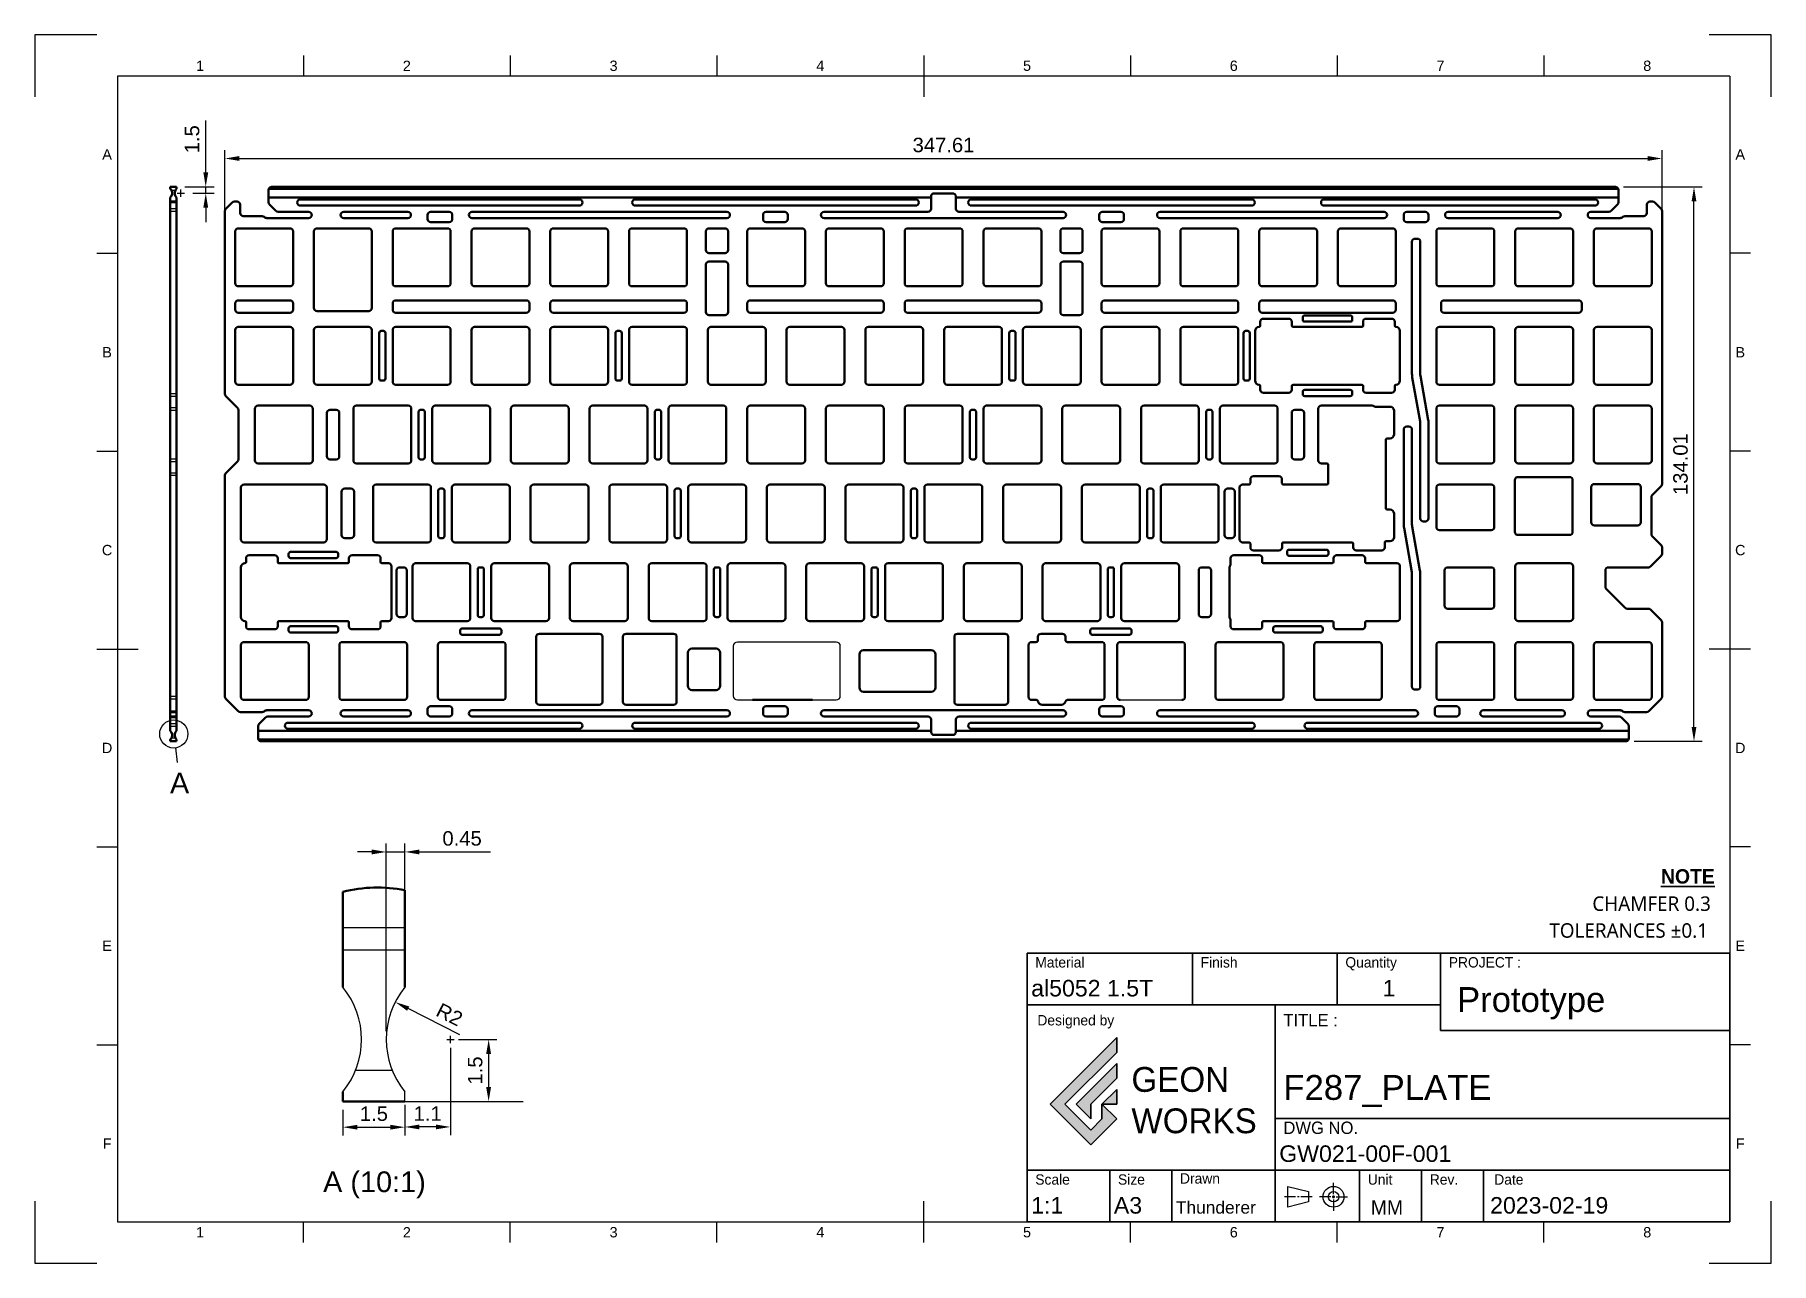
# Model space of a CAD drawing. Header units: millimetres. Extents: x 0 to 420, y 0 to 297.
import ezdxf
from ezdxf.enums import TextEntityAlignment as Align

# ---------------------------------------------------------------- set-up
doc = ezdxf.new("R2010")
doc.units = ezdxf.units.MM
doc.header["$LTSCALE"] = 0.75
doc.linetypes.add('CENTER2', pattern=[28.575, 19.05, -3.175, 3.175, -3.175])
for name, color, linetype, lineweight in [('Annotations', 7, 'Continuous', 25), ('Border', 7, 'Continuous', 25), ('Center Lines', 7, 'CENTER2', 25), ('Dimensions', 7, 'Continuous', 25), ('TitleBlock', 7, 'Continuous', 35), ('Visible', 7, 'Continuous', 50), ('Visible Narrow', 7, 'Continuous', 25)]:
    doc.layers.add(name, color=color, linetype=linetype, lineweight=lineweight)
doc.layers.add('SLD-0', color=7, linetype='Continuous')
doc.styles.add('FusionTitle', font='ARIALUNI.ttf')
doc.styles.add('MtXpl___1', font='malgun.ttf')
doc.styles.add('MtXpl_Century_Gothic', font='')
doc.styles.add('MtXpl_OCR-A_BT', font='')
doc.styles.add('MtXpl_OCR-A_BT_1', font='')
doc.styles.get("Standard").update_dxf_attribs({"font": 'ARIALUNI.ttf'})
doc.styles.get('MtXpl_Century_Gothic').set_extended_font_data('Century Gothic')
doc.styles.get('MtXpl_OCR-A_BT').set_extended_font_data('OCR-A BT')
doc.styles.get('MtXpl_OCR-A_BT_1').set_extended_font_data('OCR-A BT', bold=True)
doc.dimstyles.new('ISO-25', dxfattribs={"dimtxt": 3.5, "dimasz": 3.5, "dimexe": 2, "dimexo": 2, "dimgap": 1.5, "dimtad": 1, "dimdsep": 46, "dimtxsty": 'Standard', "dimcen": 0, "dimclrd": 256, "dimclre": 256, "dimclrt": 256, "dimazin": 2, "dimtp": 0.1, "dimtm": 0.1, "dimtfac": 0.714, "dimtmove": 0, "dimatfit": 3, "dimfxl": 1, "dimarcsym": 0})

msp = doc.modelspace()

# ---------------------------------------------------------------- texts
at = {"layer": 'Annotations', "linetype": 'Continuous', "insert": (35.04, 116.083), "char_height": 5, "attachment_point": 5}
msp.add_mtext('A', dxfattribs=at)
at = {"layer": 'Annotations', "insert": (82.164, 15.693), "char_height": 5, "width": 26.93383, "attachment_point": 8}
msp.add_mtext('A (10:1)', dxfattribs=at)

# ---------------------------------------------------------------- blocks, each defined once
blk = doc.blocks.new('ISO_A3_SHEET')
at = {"layer": 'Border'}
for p, q in [((15, 297), (0, 297)), ((0, 297), (0, 282)), ((420, 297), (405, 297)), ((420, 282), (420, 297)), ((65, 292), (65, 287)), ((115, 292), (115, 287)), ((165, 292), (165, 287)), ((215, 292), (215, 282)), ((265, 292), (265, 287)), ((315, 292), (315, 287)), ((365, 292), (365, 287)), ((410, 287), (20, 287)), ((20, 287), (20, 10)), ((410, 287), (410, 10)), ((15, 244.16666), (20, 244.16666)), ((415, 244.16666), (410, 244.16666)), ((15, 196.33333), (20, 196.33333)), ((415, 196.33333), (410, 196.33333)), ((15, 148.5), (25, 148.5)), ((415, 148.5), (405, 148.5)), ((15, 100.66667), (20, 100.66667)), ((415, 100.66667), (410, 100.66667)), ((15, 52.83334), (20, 52.83334)), ((415, 52.83334), (410, 52.83334)), ((0, 15), (0, 0)), ((215, 5), (215, 15)), ((420, 0), (420, 15)), ((20, 10), (410, 10)), ((65, 5), (65, 10)), ((115, 5), (115, 10)), ((165, 5), (165, 10)), ((265, 5), (265, 10)), ((315, 5), (315, 10)), ((365, 5), (365, 10)), ((0, 0), (15, 0)), ((405, 0), (420, 0))]:
    blk.add_line(p, q, dxfattribs=at)
at = {"layer": 'Border', "style": 'FusionTitle'}
for s, p in [('1', (40, 289.5)), ('2', (90, 289.5)), ('3', (140, 289.5)), ('4', (190, 289.5)), ('5', (240, 289.5)), ('6', (290, 289.5)), ('7', (340, 289.5)), ('8', (390, 289.5)), ('A', (17.5, 268.08333)), ('A', (412.5, 268.08333)), ('B', (17.5, 220.25)), ('B', (412.5, 220.25)), ('C', (17.5, 172.41667)), ('C', (412.5, 172.41667)), ('D', (17.5, 124.58334)), ('D', (412.5, 124.58334)), ('E', (17.5, 76.75001)), ('E', (412.5, 76.75001)), ('F', (17.5, 28.91668)), ('F', (412.5, 28.91668)), ('1', (40, 7.5)), ('2', (90, 7.5)), ('3', (140, 7.5)), ('4', (190, 7.5)), ('5', (240, 7.5)), ('6', (290, 7.5)), ('7', (340, 7.5)), ('8', (390, 7.5))]:
    blk.add_text(s, height=2.5, dxfattribs=at).set_placement(p, align=Align.MIDDLE)
blk = doc.blocks.new('TITLEGW')
h = blk.add_hatch(color=256)
h.dxf.hatch_style = 1
h.paths.add_polyline_path([(-148.32, 40.97), (-148.32, 44.55), (-164.4, 28.46), (-154.57, 18.63), (-148.32, 24.89), (-151.89, 28.46), (-151.89, 24.89), (-154.57, 22.21), (-160.83, 28.46)])
h.paths.add_polyline_path([(-148.32, 34.72), (-148.32, 38.29), (-158.15, 28.46), (-154.57, 24.89), (-154.57, 28.46)], flags=17)
h.paths.add_polyline_path([(-148.32, 32.04), (-151.89, 28.46), (-148.32, 28.46)], flags=16)
for p, q in [((-170, 0), (-170, 65)), ((-170, 65), (0, 65)), ((-130, 65), (-130, 52.5)), ((-95, 65), (-95, 52.5)), ((-70, 46.25), (-70, 65)), ((0, 0), (0, 65)), ((-110, 52.5), (-170, 52.5)), ((-110, 0), (-110, 52.5)), ((-110, 52.5), (-70, 52.5)), ((-70, 46.25), (0, 46.25)), ((-148.32, 44.55), (-164.4, 28.46)), ((-148.32, 44.55), (-148.32, 40.97)), ((-148.32, 40.97), (-160.83, 28.46)), ((-148.32, 38.29), (-158.15, 28.46)), ((-148.32, 38.29), (-148.32, 34.72)), ((-148.32, 34.72), (-154.57, 28.46)), ((-148.32, 32.04), (-151.89, 28.46)), ((-148.32, 32.04), (-148.32, 28.46)), ((-164.4, 28.46), (-154.57, 18.63)), ((-160.83, 28.46), (-154.57, 22.21)), ((-158.15, 28.46), (-154.57, 24.89)), ((-154.57, 24.89), (-154.57, 28.46)), ((-151.89, 28.46), (-148.32, 24.89)), ((-151.89, 28.46), (-151.89, 24.89)), ((-151.89, 28.46), (-148.32, 28.46)), ((-148.32, 24.89), (-154.57, 18.63)), ((-151.89, 24.89), (-154.57, 22.21)), ((-110, 25), (0, 25)), ((-170, 12.5), (0, 12.5)), ((-150, 12.5), (-150, 0)), ((-135, 12.5), (-135, 0)), ((-89.58, 0), (-89.58, 12.5)), ((-74.58, 0), (-74.58, 12.5)), ((-59.58, 0), (-59.58, 12.5)), ((-95.57, 6.07), (-96.17, 6.07)), ((-95.87, 5.77), (-95.87, 6.37)), ((0, 0), (-170, 0))]:
    blk.add_line(p, q)
at = {"layer": 'SLD-0'}
for p, q in [((-106.93, 3.55), (-106.93, 8.59)), ((-106.93, 8.59), (-101.89, 7.33)), ((-95.87, 6.7), (-95.87, 9.44)), ((-105.04, 6.07), (-107.77, 6.07)), ((-101.89, 4.81), (-106.93, 3.55)), ((-104.2, 6.07), (-104.62, 6.07)), ((-101.05, 6.07), (-103.78, 6.07)), ((-101.89, 7.33), (-101.89, 4.81)), ((-96.5, 6.07), (-99.24, 6.07)), ((-95.87, 5.44), (-95.87, 2.71)), ((-95.24, 6.07), (-92.51, 6.07)), ((-95.24, 6.07), (-92.51, 6.07))]:
    blk.add_line(p, q, dxfattribs=at)
for radius in [2.52, 1.26]:
    blk.add_circle((-95.87, 6.07), radius, dxfattribs=at)
for s, height, style, p in [('%%UNOTE', 3.5, 'MtXpl_OCR-A_BT_1', (-16.67, 81.78)), ('CHAMFER 0.3', 3.5, 'MtXpl___1', (-33.28, 75.19)), ('TOLERANCES ±0.1', 3.5, 'MtXpl___1', (-43.68, 68.7)), ('Material', 2.5, 'MtXpl_OCR-A_BT', (-168, 61.5)), ('Finish', 2.5, 'MtXpl_OCR-A_BT', (-128, 61.5)), ('Quantity', 2.5, 'MtXpl_OCR-A_BT', (-93, 61.5)), ('PROJECT :', 2.5, 'MtXpl_OCR-A_BT', (-68, 61.5)), ('Designed by', 2.5, 'MtXpl_OCR-A_BT', (-167.5, 47.5)), ('TITLE :', 3, 'MtXpl_OCR-A_BT', (-108, 47.25)), ('DWG NO.', 3, 'MtXpl_OCR-A_BT', (-108, 21.25)), ('Scale', 2.5, 'MtXpl_OCR-A_BT', (-168, 9)), ('Size', 2.5, 'MtXpl_OCR-A_BT', (-148, 9)), ('Drawn', 2.5, 'MtXpl_OCR-A_BT', (-133, 9.25)), ('Unit', 2.5, 'MtXpl_OCR-A_BT', (-87.58, 9)), ('Rev.', 2.5, 'MtXpl_OCR-A_BT', (-72.58, 9)), ('Date', 2.5, 'MtXpl_OCR-A_BT', (-57, 9)), ('MM', 3.5, 'MtXpl_Century_Gothic', (-86.85, 1.75))]:
    blk.add_text(s, height=height, dxfattribs=dict(style=style)).set_placement(p)
at = {"insert": (-144.75, 37.44), "char_height": 6, "attachment_point": 1}
blk.add_mtext_dynamic_manual_height_columns('{\\fa Astro Space|b0|i0|c0|p2;GEON\\PWORKS}', width=29.3157, gutter_width=12.5, heights=[0], dxfattribs=at)
for tag, p, height in [("MAT'L", (-169, 54.5), 4), ('FINISH', (-129, 54.5), 4), ('QUANTITY', (-84, 54.5), 4), ('PROJECT', (-66, 50.75), 6), ('TITLE_1', (-108, 29.5), 6), ('DWG_NO', (-109, 14.5), 4), ('SCALE', (-169, 2), 4), ('SIZE', (-149, 2), 4), ('DRAWN', (-134, 2), 3), ('CREATED_DATE', (-58, 2), 4)]:
    blk.add_attdef(tag, p, '', height=height)
blk = doc.blocks.new('*U3')
at = {"layer": 'Center Lines', "color": 0, "linetype": 'Continuous', "ltscale": 0.75}
for p, q in [((-0.89, 0), (0.89, 0)), ((0, -0.89), (0, 0.89))]:
    blk.add_line(p, q, dxfattribs=at)
blk = doc.blocks.new('*D5')
at = {"layer": 'Defpoints', "color": 0}
for p in [(74.53, 39.1), (89.53, 39.1), (89.53, 32.89)]:
    blk.add_point(p, dxfattribs=at)
at = {"layer": 'Dimensions', "lineweight": -2}
for p, q in [((74.53, 37.1), (74.53, 30.89)), ((89.53, 37.1), (89.53, 30.89)), ((78.03, 32.89), (86.03, 32.89))]:
    blk.add_line(p, q, dxfattribs=at)
at = {"layer": 'Dimensions'}
for points in [[(78.03, 33.47), (78.03, 32.31), (74.53, 32.89)], [(86.03, 33.47), (86.03, 32.31), (89.53, 32.89)]]:
    blk.add_solid(points, dxfattribs=at)
at = {"layer": 'Dimensions', "insert": (82.03, 36.14), "char_height": 3.5, "attachment_point": 5}
blk.add_mtext('1.5', dxfattribs=at)
blk = doc.blocks.new('*D6')
at = {"layer": 'Defpoints', "color": 0}
for p in [(89.53, 99.44), (89.53, 67.33), (85.03, 54.1)]:
    blk.add_point(p, dxfattribs=at)
at = {"layer": 'Dimensions', "lineweight": -2}
for p, q in [((85.03, 56.1), (85.03, 101.44)), ((89.53, 69.33), (89.53, 101.44)), ((81.53, 99.44), (78.03, 99.44)), ((85.03, 99.44), (89.53, 99.44)), ((93.03, 99.44), (110.2, 99.44))]:
    blk.add_line(p, q, dxfattribs=at)
at = {"layer": 'Dimensions'}
for points in [[(81.53, 100.02), (81.53, 98.85), (85.03, 99.44)], [(93.03, 100.02), (93.03, 98.85), (89.53, 99.44)]]:
    blk.add_solid(points, dxfattribs=at)
at = {"layer": 'Dimensions', "insert": (103.36, 102.69), "char_height": 3.5, "attachment_point": 5}
blk.add_mtext('0.45', dxfattribs=at)
blk = doc.blocks.new('*D7')
at = {"layer": 'Defpoints', "color": 0}
for p in [(382.3, 260.2), (401.31, 260.2), (384.8, 126.18)]:
    blk.add_point(p, dxfattribs=at)
at = {"layer": 'Dimensions', "lineweight": -2}
for p, q in [((384.3, 260.2), (403.31, 260.2)), ((401.31, 129.68), (401.31, 256.7)), ((386.8, 126.18), (403.31, 126.18))]:
    blk.add_line(p, q, dxfattribs=at)
at = {"layer": 'Dimensions'}
for points in [[(400.73, 256.7), (401.9, 256.7), (401.31, 260.2)], [(400.73, 129.68), (401.9, 129.68), (401.31, 126.18)]]:
    blk.add_solid(points, dxfattribs=at)
at = {"layer": 'Dimensions', "insert": (398.06, 193.19), "char_height": 3.5, "attachment_point": 5, "rotation": 90}
blk.add_mtext('134.01', dxfattribs=at)
blk = doc.blocks.new('*U4')
at = {"layer": 'Center Lines', "color": 0, "linetype": 'Continuous', "ltscale": 0.75}
for p, q in [((-0.89, 0), (0.89, 0)), ((0, -0.89), (0, 0.89))]:
    blk.add_line(p, q, dxfattribs=at)
blk = doc.blocks.new('*D8')
at = {"layer": 'Defpoints', "color": 0}
for p in [(34.29, 260.2), (36.24, 258.7), (41.36, 260.2)]:
    blk.add_point(p, dxfattribs=at)
at = {"layer": 'Dimensions', "lineweight": -2}
for p, q in [((41.36, 263.7), (41.36, 276.26)), ((36.29, 260.2), (43.36, 260.2)), ((38.24, 258.7), (43.36, 258.7)), ((41.36, 258.7), (41.36, 260.2)), ((41.36, 255.2), (41.36, 251.7))]:
    blk.add_line(p, q, dxfattribs=at)
at = {"layer": 'Dimensions'}
for points in [[(40.78, 263.7), (41.95, 263.7), (41.36, 260.2)], [(40.78, 255.2), (41.95, 255.2), (41.36, 258.7)]]:
    blk.add_solid(points, dxfattribs=at)
at = {"layer": 'Dimensions', "insert": (38.07, 271.73), "char_height": 3.5, "attachment_point": 5, "rotation": 90}
blk.add_mtext('1.5', dxfattribs=at)
blk = doc.blocks.new('*D20')
at = {"lineweight": -2}
for p, q in [((45.99, 234.27), (45.99, 269.08)), ((393.6, 234.27), (393.6, 269.08)), ((49.49, 267.08), (390.1, 267.08))]:
    blk.add_line(p, q, dxfattribs=at)
for points in [[(49.49, 267.67), (49.49, 266.5), (45.99, 267.08)], [(390.1, 267.67), (390.1, 266.5), (393.6, 267.08)]]:
    blk.add_solid(points)
at = {"layer": 'Defpoints', "color": 0}
for p in [(393.6, 267.08), (45.99, 232.27, 0.75), (393.6, 232.27, 0.75)]:
    blk.add_point(p, dxfattribs=at)
at = {"insert": (219.8, 270.33), "char_height": 3.5, "attachment_point": 5}
blk.add_mtext('347.61', dxfattribs=at)
blk = doc.blocks.new('*D22')
at = {"lineweight": -2}
for p, q in [((102.53, 54.1), (111.78, 54.1)), ((109.78, 50.6), (109.78, 42.6)), ((102.53, 39.1), (111.78, 39.1))]:
    blk.add_line(p, q, dxfattribs=at)
for points in [[(109.19, 50.6), (110.36, 50.6), (109.78, 54.1)], [(109.19, 42.6), (110.36, 42.6), (109.78, 39.1)]]:
    blk.add_solid(points)
at = {"layer": 'Defpoints', "color": 0}
for p in [(100.53, 54.1), (100.53, 39.1, 1650.06), (109.78, 39.1)]:
    blk.add_point(p, dxfattribs=at)
at = {"insert": (106.53, 46.6), "char_height": 3.5, "attachment_point": 5, "rotation": 90}
blk.add_mtext('1.5', dxfattribs=at)
blk = doc.blocks.new('*D23')
at = {"lineweight": -2}
for p, q in [((100.53, 52.1), (100.53, 30.95)), ((89.53, 38.28), (89.53, 30.95)), ((97.03, 32.95), (93.03, 32.95))]:
    blk.add_line(p, q, dxfattribs=at)
for points in [[(93.03, 33.53), (93.03, 32.37), (89.53, 32.95)], [(97.03, 33.53), (97.03, 32.37), (100.53, 32.95)]]:
    blk.add_solid(points)
at = {"layer": 'Defpoints', "color": 0}
for p in [(100.53, 54.1), (89.53, 40.28, 1650.06), (89.53, 32.95)]:
    blk.add_point(p, dxfattribs=at)
at = {"insert": (95.03, 36.2), "char_height": 3.5, "attachment_point": 5}
blk.add_mtext('1.1', dxfattribs=at)
blk = doc.blocks.new('*D24')
at = {"lineweight": -2}
blk.add_line((102.8, 55.23), (90.31, 61.56), dxfattribs=at)
blk.add_solid([(90.58, 62.08), (90.05, 61.04), (87.19, 63.14)])
at = {"layer": 'Defpoints', "color": 0}
for p in [(87.19, 63.14), (105.03, 54.1)]:
    blk.add_point(p, dxfattribs=at)
at = {"insert": (100.33, 60.13), "char_height": 3.5, "attachment_point": 5, "rotation": 333.1359}
blk.add_mtext('R2', dxfattribs=at)

# ---------------------------------------------------------------- dimensions: what is measured, and where the dimension line sits
dim = msp.add_linear_dim(base=(393.604, 267.082), p1=(45.991, 232.272, 0.75), p2=(393.604, 232.272, 0.75), dimstyle='ISO-25')
dim.commit()
dim.dimension.update_dxf_attribs({"geometry": '*D20', "text_midpoint": (219.797, 270.332)})
dim = msp.add_radius_dim(center=(105.032, 54.102), mpoint=(87.19, 63.139), text='R2', dimstyle='ISO-25')
dim.commit()
dim.dimension.update_dxf_attribs({"geometry": '*D24', "text_midpoint": (98.861, 57.227), "dimtype": 164})
dim = msp.add_linear_dim(base=(89.532, 32.951), p1=(100.532, 54.102), p2=(89.532, 40.282, 1650.063), text='1.1', dimstyle='ISO-25')
dim.commit()
dim.dimension.update_dxf_attribs({"geometry": '*D23', "text_midpoint": (95.032, 36.201)})
dim = msp.add_linear_dim(base=(109.776, 39.102), p1=(100.532, 54.102), p2=(100.532, 39.102, 1650.063), angle=90, text='1.5', dimstyle='ISO-25')
dim.commit()
dim.dimension.update_dxf_attribs({"geometry": '*D22', "text_midpoint": (106.526, 46.602)})
at = {"layer": 'Dimensions'}
dim = msp.add_linear_dim(base=(41.363, 260.197), p1=(36.235, 258.697), p2=(34.292, 260.197), angle=90, dimstyle='ISO-25', override={"dimlfac": 1, "dimclrd": 256, "dimclre": 256}, dxfattribs=at)
dim.commit()
dim.dimension.update_dxf_attribs({"geometry": '*D8', "text_midpoint": (38.075, 271.727)})
dim = msp.add_linear_dim(base=(401.314, 260.197), p1=(384.804, 126.185), p2=(382.304, 260.197), angle=90, dimstyle='ISO-25', dxfattribs=at)
dim.commit()
dim.dimension.update_dxf_attribs({"geometry": '*D7', "text_midpoint": (401.314, 193.191), "dimtype": 160})
dim = msp.add_linear_dim(base=(89.532, 99.437), p1=(85.032, 54.102), p2=(89.532, 67.329), dimstyle='ISO-25', override={"dimlfac": 0.1, "dimclrd": 256, "dimclre": 256}, dxfattribs=at)
dim.commit()
dim.dimension.update_dxf_attribs({"geometry": '*D6', "text_midpoint": (103.365, 102.687)})
dim = msp.add_linear_dim(base=(89.532, 32.889), p1=(74.532, 39.102), p2=(89.532, 39.102), angle=0, dimstyle='ISO-25', override={"dimlfac": 0.1}, dxfattribs=at)
dim.commit()
dim.dimension.update_dxf_attribs({"geometry": '*D5', "text_midpoint": (82.032, 32.889), "dimtype": 161})

# ---------------------------------------------------------------- linework, layer by layer
at = {"color": 0}
for p, q in [((168.937, 149.187), (168.937, 137.187)), ((193.843, 150.187), (169.937, 150.187)), ((194.843, 137.187), (194.843, 149.187)), ((169.937, 136.187), (193.843, 136.187))]:
    msp.add_line(p, q, dxfattribs=at)
for p, q in [((262.554, 136.185), (277.436, 136.185)), ((82.032, 39.102, 1650.063), (118.129, 39.102, 1650.063)), ((89.532, 39.102, 1650.063), (89.532, 41.462, 1650.063))]:
    msp.add_line(p, q)
for centre, start, end in [((169.937, 149.187), 90, 180), ((193.843, 149.187), 0, 90), ((169.937, 137.187), 180, 270), ((193.843, 137.187), 270, 0)]:
    msp.add_arc(centre, 1, start, end, dxfattribs=at)
for centre, start, end in [((59.032, 54.102, 1657.563), 320.80503, 39.19497), ((105.032, 54.102), 140.80503, 219.19497)]:
    msp.add_arc(centre, 20, start, end)
at = {"layer": 'Annotations', "linetype": 'Continuous', "lineweight": 25}
msp.add_line((34.027, 124.577), (34.443, 121.083), dxfattribs=at)
msp.add_circle((33.623, 127.955), 3.403, dxfattribs=at)
at = {"layer": 'Visible', "extrusion": (1, -2e-16, 2.966e-13)}
for p, q in [((34.292, 260.197, 162.506), (32.792, 260.197, 162.506)), ((32.792, 256.697, 163.256), (32.792, 257.626, 163.256)), ((34.292, 256.697, 171.496), (32.792, 256.697, 171.496)), ((32.792, 256.477, 172.026), (32.792, 254.917, 173.587)), ((34.292, 257.626, 163.256), (34.292, 256.697, 163.256)), ((34.292, 254.917, 173.587), (34.292, 256.477, 172.026)), ((32.792, 210.158, 173.806), (32.792, 254.386, 173.806)), ((34.292, 254.386, 173.806), (34.292, 210.158, 173.806)), ((32.792, 206.804, 170.763), (32.792, 209.627, 173.587)), ((32.792, 194.395, 170.544), (32.792, 206.274, 170.544)), ((34.292, 206.804, 170.763), (34.292, 209.627, 173.587)), ((34.292, 206.274, 170.544), (34.292, 194.395, 170.544)), ((32.792, 191.042, 173.587), (32.792, 193.865, 170.763)), ((34.292, 193.865, 170.763), (34.292, 191.042, 173.587)), ((32.792, 136.995, 173.806), (32.792, 190.511, 173.806)), ((34.292, 190.511, 173.806), (34.292, 136.995, 173.806)), ((32.792, 133.454, 170.576), (32.792, 136.465, 173.587)), ((34.292, 136.465, 173.587), (34.292, 133.454, 170.576)), ((32.792, 133.235, 170.046), (34.292, 133.235, 170.046)), ((34.292, 132.185, 163.425), (32.792, 132.185, 163.425)), ((32.792, 131.965, 163.955), (32.792, 130.384, 165.537)), ((34.292, 130.384, 165.537), (34.292, 131.965, 163.955)), ((32.792, 128.756, 165.756), (32.792, 129.853, 165.756)), ((32.792, 126.185, 165.006), (34.292, 126.185, 165.006)), ((34.292, 129.853, 165.756), (34.292, 128.756, 165.756)), ((74.532, 89.803, 1646.654), (74.532, 81.091, 1655.366)), ((89.532, 81.091, 1655.366), (89.532, 90.17, 1646.287)), ((74.532, 66.741, 1657.563), (74.532, 75.788, 1657.563)), ((89.532, 75.788, 1657.563), (89.532, 66.741, 1657.563)), ((74.532, 39.102, 1650.063), (89.532, 39.102, 1650.063))]:
    msp.add_line(p, q, dxfattribs=at)
at = {"layer": 'Visible'}
for p, q in [((46.211, 254.917, 0.75), (47.771, 256.477, 0.75)), ((48.941, 256.697, 0.75), (48.302, 256.697, 0.75)), ((216.787, 257.626, 0.75), (56.541, 257.626, 0.75)), ((56.541, 257.626, 0.75), (56.541, 256.528, 0.75)), ((56.613, 259.768, 0.75), (382.981, 259.768, 0.75)), ((382.304, 260.197, 0.75), (57.291, 260.197, 0.75)), ((131.741, 257.197, 0.75), (64.241, 257.197, 0.75)), ((145.241, 257.197, 0.75), (213.047, 257.197, 0.75)), ((216.787, 254.947, 0.75), (216.787, 257.626, 0.75)), ((217.537, 258.63, 0.301), (222.037, 258.63, 0.301)), ((383.054, 257.626, 0.75), (222.787, 257.626, 0.75)), ((222.787, 257.626, 0.75), (222.787, 254.947, 0.75)), ((294.354, 257.197, 0.75), (226.547, 257.197, 0.75)), ((377.354, 257.197, 0.75), (311.854, 257.197, 0.75)), ((383.054, 256.528, 0.75), (383.054, 257.626, 0.75)), ((391.293, 256.697, 0.75), (390.654, 256.697, 0.75)), ((391.823, 256.477, 0.75), (393.384, 254.917, 0.75)), ((45.991, 254.386, 0.75), (45.991, 210.158, 0.75)), ((49.691, 253.897, 0.75), (49.691, 255.947, 0.75)), ((50.441, 253.147, 0.75), (54.977, 253.147, 0.75)), ((66.241, 252.697, 0.75), (56.148, 252.697, 0.75)), ((58.342, 254.417, 0.75), (56.761, 255.998, 0.75)), ((58.872, 254.197, 0.75), (66.241, 254.197, 0.75)), ((131.741, 255.697, 0.75), (64.241, 255.697, 0.75)), ((74.741, 254.197, 0.75), (90.241, 254.197, 0.75)), ((90.241, 252.697, 0.75), (74.741, 252.697, 0.75)), ((94.991, 252.447, 0.75), (94.991, 253.447, 0.75)), ((95.741, 254.197, 0.75), (100.241, 254.197, 0.75)), ((100.991, 253.447, 0.75), (100.991, 252.447, 0.75)), ((105.741, 254.197, 0.75), (167.394, 254.197, 0.75)), ((167.394, 252.697, 0.75), (105.741, 252.697, 0.75)), ((145.241, 255.697, 0.75), (213.047, 255.697, 0.75)), ((176.144, 252.447, 0.75), (176.144, 253.447, 0.75)), ((176.894, 254.197, 0.75), (181.394, 254.197, 0.75)), ((182.144, 253.447, 0.75), (182.144, 252.447, 0.75)), ((190.894, 254.197, 0.75), (216.037, 254.197, 0.75)), ((248.7, 252.697, 0.75), (190.894, 252.697, 0.75)), ((223.537, 254.197, 0.75), (248.7, 254.197, 0.75)), ((294.354, 255.697, 0.75), (226.547, 255.697, 0.75)), ((257.45, 252.447, 0.75), (257.45, 253.447, 0.75)), ((258.2, 254.197, 0.75), (262.7, 254.197, 0.75)), ((263.45, 253.447, 0.75), (263.45, 252.447, 0.75)), ((326.354, 254.197, 0.75), (272.2, 254.197, 0.75)), ((326.354, 252.697, 0.75), (272.2, 252.697, 0.75)), ((377.354, 255.697, 0.75), (311.854, 255.697, 0.75)), ((331.104, 252.447, 0.75), (331.104, 253.447, 0.75)), ((331.854, 254.197, 0.75), (336.354, 254.197, 0.75)), ((337.104, 253.447, 0.75), (337.104, 252.447, 0.75)), ((341.854, 254.197, 0.75), (368.354, 254.197, 0.75)), ((341.854, 252.697, 0.75), (368.354, 252.697, 0.75)), ((376.354, 254.197, 0.75), (380.722, 254.197, 0.75)), ((383.447, 252.697, 0.75), (376.354, 252.697, 0.75)), ((382.834, 255.998, 0.75), (381.253, 254.417, 0.75)), ((389.154, 253.147, 0.75), (384.618, 253.147, 0.75)), ((389.904, 255.947, 0.75), (389.904, 253.897, 0.75)), ((393.604, 188.393, 0.75), (393.604, 254.386, 0.75)), ((48.491, 236.947, 0.75), (48.491, 249.447, 0.75)), ((49.241, 250.197, 0.75), (61.741, 250.197, 0.75)), ((62.491, 249.447, 0.75), (62.491, 236.947, 0.75)), ((67.543, 230.947, 0.75), (67.543, 249.447, 0.75)), ((68.293, 250.197, 0.75), (80.793, 250.197, 0.75)), ((81.543, 249.447, 0.75), (81.543, 230.947, 0.75)), ((86.591, 236.947, 0.75), (86.591, 249.447, 0.75)), ((87.341, 250.197, 0.75), (99.841, 250.197, 0.75)), ((100.241, 251.697, 0.75), (95.741, 251.697, 0.75)), ((100.591, 249.447, 0.75), (100.591, 236.947, 0.75)), ((105.641, 236.947, 0.75), (105.641, 249.447, 0.75)), ((106.391, 250.197, 0.75), (118.891, 250.197, 0.75)), ((119.641, 249.447, 0.75), (119.641, 236.947, 0.75)), ((124.691, 236.947, 0.75), (124.691, 249.447, 0.75)), ((125.441, 250.197, 0.75), (137.941, 250.197, 0.75)), ((138.691, 249.447, 0.75), (138.691, 236.947, 0.75)), ((143.741, 236.947, 0.75), (143.741, 249.447, 0.75)), ((144.491, 250.197, 0.75), (156.991, 250.197, 0.75)), ((157.741, 249.447, 0.75), (157.741, 236.947, 0.75)), ((162.329, 244.947, 0.75), (162.329, 249.447, 0.75)), ((163.079, 250.197, 0.75), (166.979, 250.197, 0.75)), ((167.729, 249.447, 0.75), (167.729, 244.947, 0.75)), ((172.316, 236.947, 0.75), (172.316, 249.447, 0.75)), ((173.066, 250.197, 0.75), (185.566, 250.197, 0.75)), ((181.394, 251.697, 0.75), (176.894, 251.697, 0.75)), ((186.316, 249.447, 0.75), (186.316, 236.947, 0.75)), ((191.366, 236.947, 0.75), (191.366, 249.447, 0.75)), ((192.116, 250.197, 0.75), (204.616, 250.197, 0.75)), ((205.366, 249.447, 0.75), (205.366, 236.947, 0.75)), ((210.416, 236.947, 0.75), (210.416, 249.447, 0.75)), ((211.166, 250.197, 0.75), (223.666, 250.197, 0.75)), ((224.416, 249.447, 0.75), (224.416, 236.947, 0.75)), ((229.466, 236.947, 0.75), (229.466, 249.447, 0.75)), ((230.216, 250.197, 0.75), (242.716, 250.197, 0.75)), ((243.466, 249.447, 0.75), (243.466, 236.947, 0.75)), ((248.054, 244.947, 0.75), (248.054, 249.447, 0.75)), ((248.804, 250.197, 0.75), (252.704, 250.197, 0.75)), ((253.454, 249.447, 0.75), (253.454, 244.947, 0.75)), ((258.041, 236.947, 0.75), (258.041, 249.447, 0.75)), ((262.7, 251.697, 0.75), (258.2, 251.697, 0.75)), ((258.791, 250.197, 0.75), (271.291, 250.197, 0.75)), ((272.041, 249.447, 0.75), (272.041, 236.947, 0.75)), ((277.091, 236.947, 0.75), (277.091, 249.447, 0.75)), ((277.841, 250.197, 0.75), (290.341, 250.197, 0.75)), ((291.091, 249.447, 0.75), (291.091, 236.947, 0.75)), ((296.141, 236.947, 0.75), (296.141, 249.447, 0.75)), ((296.891, 250.197, 0.75), (309.391, 250.197, 0.75)), ((310.141, 249.447, 0.75), (310.141, 236.947, 0.75)), ((315.191, 236.947, 0.75), (315.191, 249.447, 0.75)), ((315.941, 250.197, 0.75), (328.441, 250.197, 0.75)), ((329.191, 249.447, 0.75), (329.191, 236.947, 0.75)), ((336.354, 251.697, 0.75), (331.854, 251.697, 0.75)), ((339.004, 236.947, 0.75), (339.004, 249.447, 0.75)), ((339.754, 250.197, 0.75), (352.254, 250.197, 0.75)), ((353.004, 249.447, 0.75), (353.004, 236.947, 0.75)), ((358.054, 236.947, 0.75), (358.054, 249.447, 0.75)), ((358.804, 250.197, 0.75), (371.304, 250.197, 0.75)), ((372.054, 249.447, 0.75), (372.054, 236.947, 0.75)), ((377.104, 236.947, 0.75), (377.104, 249.447, 0.75)), ((377.854, 250.197, 0.75), (390.354, 250.197, 0.75)), ((391.104, 249.447, 0.75), (391.104, 236.947, 0.75)), ((166.979, 244.197, 0.75), (163.079, 244.197, 0.75)), ((252.704, 244.197, 0.75), (248.804, 244.197, 0.75)), ((333.104, 215.027, 0.75), (333.104, 246.947, 0.75)), ((333.854, 247.697, 0.75), (334.354, 247.697, 0.75)), ((335.104, 246.947, 0.75), (335.104, 215.027, 0.75)), ((162.329, 229.947, 0.75), (162.329, 241.447, 0.75)), ((163.079, 242.197, 0.75), (166.979, 242.197, 0.75)), ((167.729, 241.447, 0.75), (167.729, 229.947, 0.75)), ((248.054, 229.947, 0.75), (248.054, 241.447, 0.75)), ((248.804, 242.197, 0.75), (252.704, 242.197, 0.75)), ((253.454, 241.447, 0.75), (253.454, 229.947, 0.75)), ((61.741, 236.197, 0.75), (49.241, 236.197, 0.75)), ((99.841, 236.197, 0.75), (87.341, 236.197, 0.75)), ((118.891, 236.197, 0.75), (106.391, 236.197, 0.75)), ((137.941, 236.197, 0.75), (125.441, 236.197, 0.75)), ((156.991, 236.197, 0.75), (144.491, 236.197, 0.75)), ((185.566, 236.197, 0.75), (173.066, 236.197, 0.75)), ((204.616, 236.197, 0.75), (192.116, 236.197, 0.75)), ((223.666, 236.197, 0.75), (211.166, 236.197, 0.75)), ((242.716, 236.197, 0.75), (230.216, 236.197, 0.75)), ((271.291, 236.197, 0.75), (258.791, 236.197, 0.75)), ((290.341, 236.197, 0.75), (277.841, 236.197, 0.75)), ((309.391, 236.197, 0.75), (296.891, 236.197, 0.75)), ((328.441, 236.197, 0.75), (315.941, 236.197, 0.75)), ((352.254, 236.197, 0.75), (339.754, 236.197, 0.75)), ((371.304, 236.197, 0.75), (358.804, 236.197, 0.75)), ((390.354, 236.197, 0.75), (377.854, 236.197, 0.75)), ((48.491, 230.541, 0.75), (48.491, 232.041, 0.75)), ((49.241, 232.791, 0.75), (61.741, 232.791, 0.75)), ((62.491, 232.041, 0.75), (62.491, 230.541, 0.75)), ((86.591, 230.541, 0.75), (86.591, 232.041, 0.75)), ((87.341, 232.791, 0.75), (118.891, 232.791, 0.75)), ((119.641, 232.041, 0.75), (119.641, 230.541, 0.75)), ((124.691, 230.541, 0.75), (124.691, 232.041, 0.75)), ((125.441, 232.791, 0.75), (156.991, 232.791, 0.75)), ((157.741, 232.041, 0.75), (157.741, 230.541, 0.75)), ((172.316, 230.541, 0.75), (172.316, 232.041, 0.75)), ((173.066, 232.791, 0.75), (204.616, 232.791, 0.75)), ((205.366, 232.041, 0.75), (205.366, 230.541, 0.75)), ((210.416, 230.541, 0.75), (210.416, 232.041, 0.75)), ((211.166, 232.791, 0.75), (242.716, 232.791, 0.75)), ((243.466, 232.041, 0.75), (243.466, 230.541, 0.75)), ((258.041, 230.541, 0.75), (258.041, 232.041, 0.75)), ((258.791, 232.791, 0.75), (290.341, 232.791, 0.75)), ((291.091, 232.041, 0.75), (291.091, 230.541, 0.75)), ((296.141, 230.541, 0.75), (296.141, 232.041, 0.75)), ((296.891, 232.791, 0.75), (328.441, 232.791, 0.75)), ((329.191, 232.041, 0.75), (329.191, 230.541, 0.75)), ((340.141, 230.541, 0.75), (340.141, 232.041, 0.75)), ((340.891, 232.791, 0.75), (373.441, 232.791, 0.75)), ((374.191, 232.041, 0.75), (374.191, 230.541, 0.75)), ((61.741, 229.791, 0.75), (49.241, 229.791, 0.75)), ((80.793, 230.197, 0.75), (68.293, 230.197, 0.75)), ((118.891, 229.791, 0.75), (87.341, 229.791, 0.75)), ((156.991, 229.791, 0.75), (125.441, 229.791, 0.75)), ((166.979, 229.197, 0.75), (163.079, 229.197, 0.75)), ((204.616, 229.791, 0.75), (173.066, 229.791, 0.75)), ((242.716, 229.791, 0.75), (211.166, 229.791, 0.75)), ((252.704, 229.197, 0.75), (248.804, 229.197, 0.75)), ((290.341, 229.791, 0.75), (258.791, 229.791, 0.75)), ((296.401, 226.684, 0.75), (296.401, 227.597, 0.75)), ((328.441, 229.791, 0.75), (296.891, 229.791, 0.75)), ((297.151, 228.347, 0.75), (303.305, 228.347, 0.75)), ((304.055, 227.597, 0.75), (304.055, 226.685, 0.75)), ((306.666, 228.135, 0.75), (306.666, 228.635, 0.75)), ((307.166, 229.135, 0.75), (318.166, 229.135, 0.75)), ((318.166, 227.635, 0.75), (307.166, 227.635, 0.75)), ((318.666, 228.635, 0.75), (318.666, 228.135, 0.75)), ((321.277, 226.685, 0.75), (321.277, 227.597, 0.75)), ((322.027, 228.347, 0.75), (328.181, 228.347, 0.75)), ((328.931, 227.597, 0.75), (328.931, 226.684, 0.75)), ((373.441, 229.791, 0.75), (340.891, 229.791, 0.75)), ((48.491, 213.135, 0.75), (48.491, 225.635, 0.75)), ((49.241, 226.385, 0.75), (61.741, 226.385, 0.75)), ((62.491, 225.635, 0.75), (62.491, 213.135, 0.75)), ((67.541, 213.135, 0.75), (67.541, 225.635, 0.75)), ((68.291, 226.385, 0.75), (80.791, 226.385, 0.75)), ((81.541, 213.135, 0.75), (81.541, 225.635, 0.75)), ((83.316, 213.885, 0.75), (83.316, 224.885, 0.75)), ((83.816, 225.385, 0.75), (84.316, 225.385, 0.75)), ((84.816, 224.885, 0.75), (84.816, 213.885, 0.75)), ((86.591, 213.135, 0.75), (86.591, 225.635, 0.75)), ((87.341, 226.385, 0.75), (99.841, 226.385, 0.75)), ((100.591, 225.635, 0.75), (100.591, 213.135, 0.75)), ((105.641, 213.135, 0.75), (105.641, 225.635, 0.75)), ((106.391, 226.385, 0.75), (118.891, 226.385, 0.75)), ((119.641, 225.635, 0.75), (119.641, 213.135, 0.75)), ((124.691, 213.135, 0.75), (124.691, 225.635, 0.75)), ((125.441, 226.385, 0.75), (137.941, 226.385, 0.75)), ((138.691, 225.635, 0.75), (138.691, 213.135, 0.75)), ((140.466, 213.885, 0.75), (140.466, 224.885, 0.75)), ((140.966, 225.385, 0.75), (141.466, 225.385, 0.75)), ((141.966, 224.885, 0.75), (141.966, 213.885, 0.75)), ((143.741, 213.135, 0.75), (143.741, 225.635, 0.75)), ((144.491, 226.385, 0.75), (156.991, 226.385, 0.75)), ((157.741, 225.635, 0.75), (157.741, 213.135, 0.75)), ((162.791, 213.135, 0.75), (162.791, 225.635, 0.75)), ((163.541, 226.385, 0.75), (176.041, 226.385, 0.75)), ((176.791, 225.635, 0.75), (176.791, 213.135, 0.75)), ((181.841, 213.135, 0.75), (181.841, 225.635, 0.75)), ((182.591, 226.385, 0.75), (195.091, 226.385, 0.75)), ((195.841, 225.635, 0.75), (195.841, 213.135, 0.75)), ((200.891, 213.135, 0.75), (200.891, 225.635, 0.75)), ((201.641, 226.385, 0.75), (214.141, 226.385, 0.75)), ((214.891, 225.635, 0.75), (214.891, 213.135, 0.75)), ((219.941, 213.135, 0.75), (219.941, 225.635, 0.75)), ((220.691, 226.385, 0.75), (233.191, 226.385, 0.75)), ((233.941, 225.635, 0.75), (233.941, 213.135, 0.75)), ((235.716, 213.885, 0.75), (235.716, 224.885, 0.75)), ((236.216, 225.385, 0.75), (236.716, 225.385, 0.75)), ((237.216, 224.885, 0.75), (237.216, 213.885, 0.75)), ((238.991, 213.135, 0.75), (238.991, 225.635, 0.75)), ((239.741, 226.385, 0.75), (252.241, 226.385, 0.75)), ((252.991, 225.635, 0.75), (252.991, 213.135, 0.75)), ((258.041, 213.135, 0.75), (258.041, 225.635, 0.75)), ((258.791, 226.385, 0.75), (271.291, 226.385, 0.75)), ((272.041, 225.635, 0.75), (272.041, 213.135, 0.75)), ((277.091, 213.135, 0.75), (277.091, 225.635, 0.75)), ((277.841, 226.385, 0.75), (290.341, 226.385, 0.75)), ((291.091, 225.635, 0.75), (291.091, 213.135, 0.75)), ((292.366, 213.885, 0.75), (292.366, 224.885, 0.75)), ((292.866, 225.385, 0.75), (293.366, 225.385, 0.75)), ((293.866, 224.885, 0.75), (293.866, 213.885, 0.75)), ((295.142, 213.385, 0.75), (295.142, 225.385, 0.75)), ((304.355, 226.385, 0.75), (320.977, 226.385, 0.75)), ((330.19, 225.385, 0.75), (330.19, 213.385, 0.75)), ((339.004, 213.135, 0.75), (339.004, 225.635, 0.75)), ((339.754, 226.385, 0.75), (352.254, 226.385, 0.75)), ((353.004, 225.635, 0.75), (353.004, 213.135, 0.75)), ((358.054, 213.135, 0.75), (358.054, 225.635, 0.75)), ((358.804, 226.385, 0.75), (371.304, 226.385, 0.75)), ((372.054, 225.635, 0.75), (372.054, 213.135, 0.75)), ((377.104, 213.135, 0.75), (377.104, 225.635, 0.75)), ((377.854, 226.385, 0.75), (390.354, 226.385, 0.75)), ((391.104, 225.635, 0.75), (391.104, 213.135, 0.75)), ((335.149, 214.506, 0.75), (337.028, 203.853, 0.75)), ((61.741, 212.385, 0.75), (49.241, 212.385, 0.75)), ((80.791, 212.385, 0.75), (68.291, 212.385, 0.75)), ((84.316, 213.385, 0.75), (83.816, 213.385, 0.75)), ((99.841, 212.385, 0.75), (87.341, 212.385, 0.75)), ((118.891, 212.385, 0.75), (106.391, 212.385, 0.75)), ((137.941, 212.385, 0.75), (125.441, 212.385, 0.75)), ((141.466, 213.385, 0.75), (140.966, 213.385, 0.75)), ((156.991, 212.385, 0.75), (144.491, 212.385, 0.75)), ((176.041, 212.385, 0.75), (163.541, 212.385, 0.75)), ((195.091, 212.385, 0.75), (182.591, 212.385, 0.75)), ((214.141, 212.385, 0.75), (201.641, 212.385, 0.75)), ((233.191, 212.385, 0.75), (220.691, 212.385, 0.75)), ((236.716, 213.385, 0.75), (236.216, 213.385, 0.75)), ((252.241, 212.385, 0.75), (239.741, 212.385, 0.75)), ((271.291, 212.385, 0.75), (258.791, 212.385, 0.75)), ((290.341, 212.385, 0.75), (277.841, 212.385, 0.75)), ((293.366, 213.385, 0.75), (292.866, 213.385, 0.75)), ((296.401, 211.173, 0.75), (296.401, 212.085, 0.75)), ((303.305, 210.423, 0.75), (297.151, 210.423, 0.75)), ((304.055, 212.085, 0.75), (304.055, 211.173, 0.75)), ((320.977, 212.385, 0.75), (304.355, 212.385, 0.75)), ((306.666, 210.137, 0.75), (306.666, 210.635, 0.75)), ((307.166, 211.135, 0.75), (318.166, 211.135, 0.75)), ((318.666, 210.635, 0.75), (318.666, 210.135, 0.75)), ((321.277, 211.173, 0.75), (321.277, 212.085, 0.75)), ((328.181, 210.423, 0.75), (322.027, 210.423, 0.75)), ((328.931, 212.085, 0.75), (328.931, 211.173, 0.75)), ((335.058, 203.506, 0.75), (333.18, 214.159, 0.75)), ((352.254, 212.385, 0.75), (339.754, 212.385, 0.75)), ((371.304, 212.385, 0.75), (358.804, 212.385, 0.75)), ((390.354, 212.385, 0.75), (377.854, 212.385, 0.75)), ((49.034, 206.804, 0.75), (46.211, 209.627, 0.75)), ((49.254, 206.274, 0.75), (49.254, 194.395, 0.75)), ((53.254, 194.085, 0.75), (53.254, 206.585, 0.75)), ((54.004, 207.335, 0.75), (66.504, 207.335, 0.75)), ((67.254, 206.585, 0.75), (67.254, 194.085, 0.75)), ((71.41, 206.335, 0.75), (72.91, 206.335, 0.75)), ((77.066, 194.085, 0.75), (77.066, 206.585, 0.75)), ((77.816, 207.335, 0.75), (90.316, 207.335, 0.75)), ((91.066, 206.585, 0.75), (91.066, 194.085, 0.75)), ((92.841, 194.835, 0.75), (92.841, 205.835, 0.75)), ((93.341, 206.335, 0.75), (93.841, 206.335, 0.75)), ((94.341, 205.835, 0.75), (94.341, 194.835, 0.75)), ((96.116, 194.085, 0.75), (96.116, 206.585, 0.75)), ((96.866, 207.335, 0.75), (109.366, 207.335, 0.75)), ((110.116, 206.585, 0.75), (110.116, 194.085, 0.75)), ((115.166, 194.085, 0.75), (115.166, 206.585, 0.75)), ((115.916, 207.335, 0.75), (128.416, 207.335, 0.75)), ((129.166, 206.585, 0.75), (129.166, 194.085, 0.75)), ((134.216, 194.085, 0.75), (134.216, 206.585, 0.75)), ((134.966, 207.335, 0.75), (147.466, 207.335, 0.75)), ((148.216, 206.585, 0.75), (148.216, 194.085, 0.75)), ((149.991, 194.835, 0.75), (149.991, 205.835, 0.75)), ((150.491, 206.335, 0.75), (150.991, 206.335, 0.75)), ((151.491, 205.835, 0.75), (151.491, 194.835, 0.75)), ((153.266, 194.085, 0.75), (153.266, 206.585, 0.75)), ((154.016, 207.335, 0.75), (166.516, 207.335, 0.75)), ((167.266, 206.585, 0.75), (167.266, 194.085, 0.75)), ((172.316, 194.085, 0.75), (172.316, 206.585, 0.75)), ((173.066, 207.335, 0.75), (185.566, 207.335, 0.75)), ((186.316, 206.585, 0.75), (186.316, 194.085, 0.75)), ((191.366, 194.085, 0.75), (191.366, 206.585, 0.75)), ((192.116, 207.335, 0.75), (204.616, 207.335, 0.75)), ((205.366, 206.585, 0.75), (205.366, 194.085, 0.75)), ((210.416, 194.085, 0.75), (210.416, 206.585, 0.75)), ((211.166, 207.335, 0.75), (223.666, 207.335, 0.75)), ((224.416, 206.585, 0.75), (224.416, 194.085, 0.75)), ((226.191, 194.835, 0.75), (226.191, 205.835, 0.75)), ((226.691, 206.335, 0.75), (227.191, 206.335, 0.75)), ((227.691, 205.835, 0.75), (227.691, 194.835, 0.75)), ((229.466, 194.085, 0.75), (229.466, 206.585, 0.75)), ((230.216, 207.335, 0.75), (242.716, 207.335, 0.75)), ((243.466, 206.585, 0.75), (243.466, 194.085, 0.75)), ((248.516, 194.085, 0.75), (248.516, 206.585, 0.75)), ((249.266, 207.335, 0.75), (261.766, 207.335, 0.75)), ((262.516, 206.585, 0.75), (262.516, 194.085, 0.75)), ((267.566, 206.585, 0.75), (267.566, 194.085, 0.75)), ((268.316, 207.335, 0.75), (280.816, 207.335, 0.75)), ((281.566, 206.585, 0.75), (281.566, 194.085, 0.75)), ((283.341, 194.835, 0.75), (283.341, 205.835, 0.75)), ((283.841, 206.335, 0.75), (284.341, 206.335, 0.75)), ((284.841, 205.835, 0.75), (284.841, 194.835, 0.75)), ((286.616, 194.085, 0.75), (286.616, 206.585, 0.75)), ((287.366, 207.335, 0.75), (299.866, 207.335, 0.75)), ((300.616, 206.585, 0.75), (300.616, 194.085, 0.75)), ((304.772, 206.335, 0.75), (306.272, 206.335, 0.75)), ((318.166, 209.635, 0.75), (307.166, 209.637, 0.75)), ((310.429, 194.085, 0.75), (310.429, 206.585, 0.75)), ((311.179, 207.335, 0.75), (323.429, 207.335, 0.75)), ((324.208, 207.075, 0.75), (327.772, 207.075, 0.75)), ((328.767, 206.172, 0.75), (328.767, 200.323, 0.75)), ((339.004, 194.085, 0.75), (339.004, 206.585, 0.75)), ((339.754, 207.335, 0.75), (352.254, 207.335, 0.75)), ((353.004, 206.585, 0.75), (353.004, 194.085, 0.75)), ((358.054, 194.085, 0.75), (358.054, 206.585, 0.75)), ((358.804, 207.335, 0.75), (371.304, 207.335, 0.75)), ((372.054, 206.585, 0.75), (372.054, 194.085, 0.75)), ((377.104, 194.085, 0.75), (377.104, 206.585, 0.75)), ((377.854, 207.335, 0.75), (390.354, 207.335, 0.75)), ((391.104, 206.585, 0.75), (391.104, 194.085, 0.75)), ((70.66, 195.085, 0.75), (70.66, 205.585, 0.75)), ((73.66, 205.585, 0.75), (73.66, 195.085, 0.75)), ((304.022, 195.085, 0.75), (304.022, 205.585, 0.75)), ((307.022, 205.585, 0.75), (307.022, 195.085, 0.75)), ((331.854, 202.285, 0.75), (332.354, 202.285, 0.75)), ((335.104, 180.085, 0.75), (335.104, 202.985, 0.75)), ((337.104, 202.985, 0.75), (337.104, 180.085, 0.75)), ((326.81, 199.12, 0.75), (326.81, 182.499, 0.75)), ((327.772, 199.42, 0.75), (327.11, 199.42, 0.75)), ((331.104, 178.635, 0.75), (331.104, 201.535, 0.75)), ((333.104, 201.535, 0.75), (333.104, 178.635, 0.75)), ((49.034, 193.865, 0.75), (46.211, 191.042, 0.75)), ((66.504, 193.335, 0.75), (54.004, 193.335, 0.75)), ((72.91, 194.335, 0.75), (71.41, 194.335, 0.75)), ((90.316, 193.335, 0.75), (77.816, 193.335, 0.75)), ((93.841, 194.335, 0.75), (93.341, 194.335, 0.75)), ((109.366, 193.335, 0.75), (96.866, 193.335, 0.75)), ((128.416, 193.335, 0.75), (115.916, 193.335, 0.75)), ((147.466, 193.335, 0.75), (134.966, 193.335, 0.75)), ((150.991, 194.335, 0.75), (150.491, 194.335, 0.75)), ((166.516, 193.335, 0.75), (154.016, 193.335, 0.75)), ((185.566, 193.335, 0.75), (173.066, 193.335, 0.75)), ((204.616, 193.335, 0.75), (192.116, 193.335, 0.75)), ((223.666, 193.335, 0.75), (211.166, 193.335, 0.75)), ((227.191, 194.335, 0.75), (226.691, 194.335, 0.75)), ((242.716, 193.335, 0.75), (230.216, 193.335, 0.75)), ((261.766, 193.335, 0.75), (249.266, 193.335, 0.75)), ((280.816, 193.335, 0.75), (268.316, 193.335, 0.75)), ((284.341, 194.335, 0.75), (283.841, 194.335, 0.75)), ((299.866, 193.335, 0.75), (287.366, 193.335, 0.75)), ((306.272, 194.335, 0.75), (304.772, 194.335, 0.75)), ((312.51, 193.335, 0.75), (311.179, 193.335, 0.75)), ((352.254, 193.335, 0.75), (339.754, 193.335, 0.75)), ((371.304, 193.335, 0.75), (358.804, 193.335, 0.75)), ((390.354, 193.335, 0.75), (377.854, 193.335, 0.75)), ((45.991, 190.511, 0.75), (45.991, 136.995, 0.75)), ((294.013, 188.585, 0.75), (294.013, 189.497, 0.75)), ((294.763, 190.247, 0.75), (300.911, 190.247, 0.75)), ((301.661, 189.497, 0.75), (301.661, 188.585, 0.75)), ((312.81, 188.585, 0.75), (312.81, 193.035, 0.75)), ((357.962, 176.823, 0.75), (357.962, 189.323, 0.75)), ((358.712, 190.073, 0.75), (371.212, 190.073, 0.75)), ((371.962, 189.323, 0.75), (371.962, 176.823, 0.75)), ((49.874, 175.035, 0.75), (49.874, 187.535, 0.75)), ((50.624, 188.285, 0.75), (69.886, 188.285, 0.75)), ((70.636, 187.535, 0.75), (70.636, 175.035, 0.75)), ((74.232, 176.035, 0.75), (74.232, 186.535, 0.75)), ((74.982, 187.285, 0.75), (76.482, 187.285, 0.75)), ((77.232, 186.535, 0.75), (77.232, 176.035, 0.75)), ((81.829, 175.035, 0.75), (81.829, 187.535, 0.75)), ((82.579, 188.285, 0.75), (95.079, 188.285, 0.75)), ((95.829, 187.535, 0.75), (95.829, 175.035, 0.75)), ((97.604, 175.785, 0.75), (97.604, 186.785, 0.75)), ((98.104, 187.285, 0.75), (98.604, 187.285, 0.75)), ((99.104, 186.785, 0.75), (99.104, 175.785, 0.75)), ((100.879, 175.035, 0.75), (100.879, 187.535, 0.75)), ((101.629, 188.285, 0.75), (114.129, 188.285, 0.75)), ((114.879, 187.535, 0.75), (114.879, 175.035, 0.75)), ((119.929, 175.035, 0.75), (119.929, 187.535, 0.75)), ((120.679, 188.285, 0.75), (133.179, 188.285, 0.75)), ((133.929, 187.535, 0.75), (133.929, 175.035, 0.75)), ((138.979, 175.035, 0.75), (138.979, 187.535, 0.75)), ((139.729, 188.285, 0.75), (152.229, 188.285, 0.75)), ((152.979, 187.535, 0.75), (152.979, 175.035, 0.75)), ((154.754, 175.785, 0.75), (154.754, 186.785, 0.75)), ((155.254, 187.285, 0.75), (155.754, 187.285, 0.75)), ((156.254, 186.785, 0.75), (156.254, 175.785, 0.75)), ((158.029, 175.035, 0.75), (158.029, 187.535, 0.75)), ((158.779, 188.285, 0.75), (171.279, 188.285, 0.75)), ((172.029, 187.535, 0.75), (172.029, 175.035, 0.75)), ((177.079, 175.035, 0.75), (177.079, 187.535, 0.75)), ((177.829, 188.285, 0.75), (190.329, 188.285, 0.75)), ((191.079, 187.535, 0.75), (191.079, 175.035, 0.75)), ((196.129, 175.035, 0.75), (196.129, 187.535, 0.75)), ((196.879, 188.285, 0.75), (209.379, 188.285, 0.75)), ((210.129, 187.535, 0.75), (210.129, 175.035, 0.75)), ((211.904, 175.785, 0.75), (211.904, 186.785, 0.75)), ((212.404, 187.285, 0.75), (212.904, 187.285, 0.75)), ((213.404, 186.785, 0.75), (213.404, 175.785, 0.75)), ((215.179, 175.035, 0.75), (215.179, 187.535, 0.75)), ((215.929, 188.285, 0.75), (228.429, 188.285, 0.75)), ((229.179, 187.535, 0.75), (229.179, 175.035, 0.75)), ((234.229, 175.035, 0.75), (234.229, 187.535, 0.75)), ((234.979, 188.285, 0.75), (247.479, 188.285, 0.75)), ((248.229, 187.535, 0.75), (248.229, 175.035, 0.75)), ((253.279, 175.035, 0.75), (253.279, 187.535, 0.75)), ((254.029, 188.285, 0.75), (266.529, 188.285, 0.75)), ((267.279, 187.535, 0.75), (267.279, 175.035, 0.75)), ((269.054, 175.785, 0.75), (269.054, 186.785, 0.75)), ((269.554, 187.285, 0.75), (270.054, 187.285, 0.75)), ((270.554, 186.785, 0.75), (270.554, 175.785, 0.75)), ((272.329, 175.035, 0.75), (272.329, 187.535, 0.75)), ((273.079, 188.285, 0.75), (285.579, 188.285, 0.75)), ((286.329, 187.535, 0.75), (286.329, 175.035, 0.75)), ((287.767, 176.035, 0.75), (287.767, 186.535, 0.75)), ((288.517, 187.285, 0.75), (289.517, 187.285, 0.75)), ((290.267, 186.535, 0.75), (290.267, 176.035, 0.75)), ((291.379, 175.035, 0.75), (291.379, 187.535, 0.75)), ((292.129, 188.285, 0.75), (293.713, 188.285, 0.75)), ((301.961, 188.285, 0.75), (312.51, 188.285, 0.75)), ((339.005, 177.985, 0.75), (339.005, 187.485, 0.75)), ((339.755, 188.235, 0.75), (352.255, 188.235, 0.75)), ((353.005, 187.485, 0.75), (353.005, 177.985, 0.75)), ((376.465, 179.131, 0.75), (376.465, 187.631, 0.75)), ((377.215, 188.381, 0.75), (387.715, 188.381, 0.75)), ((388.465, 187.631, 0.75), (388.465, 179.131, 0.75)), ((391.005, 176.295, 0.75), (391.005, 185.174, 0.75)), ((391.225, 185.704, 0.75), (393.384, 187.863, 0.75)), ((327.11, 182.199, 0.75), (327.772, 182.199, 0.75)), ((328.767, 181.296, 0.75), (328.767, 175.447, 0.75)), ((333.058, 167.113, 0.75), (331.18, 177.766, 0.75)), ((333.149, 178.114, 0.75), (335.028, 167.46, 0.75)), ((336.354, 179.335, 0.75), (335.854, 179.335, 0.75)), ((352.255, 177.235, 0.75), (339.755, 177.235, 0.75)), ((387.715, 178.381, 0.75), (377.215, 178.381, 0.75)), ((69.886, 174.285, 0.75), (50.624, 174.285, 0.75)), ((76.482, 175.285, 0.75), (74.982, 175.285, 0.75)), ((95.079, 174.285, 0.75), (82.579, 174.285, 0.75)), ((98.604, 175.285, 0.75), (98.104, 175.285, 0.75)), ((114.129, 174.285, 0.75), (101.629, 174.285, 0.75)), ((133.179, 174.285, 0.75), (120.679, 174.285, 0.75)), ((152.229, 174.285, 0.75), (139.729, 174.285, 0.75)), ((155.754, 175.285, 0.75), (155.254, 175.285, 0.75)), ((171.279, 174.285, 0.75), (158.779, 174.285, 0.75)), ((190.329, 174.285, 0.75), (177.829, 174.285, 0.75)), ((209.379, 174.285, 0.75), (196.879, 174.285, 0.75)), ((212.904, 175.285, 0.75), (212.404, 175.285, 0.75)), ((228.429, 174.285, 0.75), (215.929, 174.285, 0.75)), ((234.979, 174.285, 0.75), (247.479, 174.285, 0.75)), ((266.529, 174.285, 0.75), (254.029, 174.285, 0.75)), ((270.054, 175.285, 0.75), (269.554, 175.285, 0.75)), ((285.579, 174.285, 0.75), (273.079, 174.285, 0.75)), ((289.517, 175.285, 0.75), (288.517, 175.285, 0.75)), ((293.713, 174.285, 0.75), (292.129, 174.285, 0.75)), ((294.013, 173.073, 0.75), (294.013, 173.985, 0.75)), ((300.918, 172.323, 0.75), (294.763, 172.323, 0.75)), ((301.668, 173.073, 0.75), (301.668, 173.985, 0.75)), ((318.589, 174.285, 0.75), (301.968, 174.285, 0.75)), ((303.403, 172.51, 0.75), (312.403, 172.51, 0.75)), ((318.889, 173.073, 0.75), (318.889, 173.985, 0.75)), ((325.794, 172.323, 0.75), (319.639, 172.323, 0.75)), ((326.544, 174.244, 0.75), (326.544, 173.073, 0.75)), ((327.772, 174.544, 0.75), (326.844, 174.544, 0.75)), ((371.212, 176.073, 0.75), (358.712, 176.073, 0.75)), ((391.225, 175.765, 0.75), (393.384, 173.606, 0.75)), ((393.604, 171.545, 0.75), (393.604, 173.076, 0.75)), ((49.874, 156.235, 0.75), (49.874, 168.235, 0.75)), ((51.118, 169.533, 0.75), (51.118, 170.447, 0.75)), ((51.868, 171.197, 0.75), (58.023, 171.197, 0.75)), ((58.773, 170.447, 0.75), (58.773, 169.535, 0.75)), ((59.073, 169.235, 0.75), (75.694, 169.235, 0.75)), ((61.397, 170.985, 0.75), (61.397, 171.485, 0.75)), ((61.897, 171.985, 0.75), (72.897, 171.985, 0.75)), ((72.897, 170.485, 0.75), (61.897, 170.485, 0.75)), ((73.397, 171.485, 0.75), (73.397, 170.985, 0.75)), ((75.994, 169.535, 0.75), (75.994, 170.447, 0.75)), ((76.744, 171.197, 0.75), (82.899, 171.197, 0.75)), ((83.649, 170.447, 0.75), (83.649, 169.535, 0.75)), ((83.949, 169.235, 0.75), (85.554, 169.235, 0.75)), ((86.304, 168.485, 0.75), (86.304, 155.985, 0.75)), ((88.251, 168.235, 0.75), (89.251, 168.235, 0.75)), ((91.354, 155.985, 0.75), (91.354, 168.485, 0.75)), ((92.104, 169.235, 0.75), (104.604, 169.235, 0.75)), ((105.354, 168.485, 0.75), (105.354, 155.985, 0.75)), ((107.629, 168.235, 0.75), (108.129, 168.235, 0.75)), ((110.404, 155.985, 0.75), (110.404, 168.485, 0.75)), ((111.154, 169.235, 0.75), (123.654, 169.235, 0.75)), ((124.404, 168.485, 0.75), (124.404, 155.985, 0.75)), ((129.454, 155.985, 0.75), (129.454, 168.485, 0.75)), ((130.204, 169.235, 0.75), (142.704, 169.235, 0.75)), ((143.454, 155.985, 0.75), (143.454, 168.485, 0.75)), ((148.504, 155.985, 0.75), (148.504, 168.485, 0.75)), ((149.254, 169.235, 0.75), (161.754, 169.235, 0.75)), ((162.504, 168.485, 0.75), (162.504, 155.985, 0.75)), ((164.779, 168.235, 0.75), (165.279, 168.235, 0.75)), ((167.554, 155.985, 0.75), (167.554, 168.485, 0.75)), ((168.304, 169.235, 0.75), (180.804, 169.235, 0.75)), ((181.554, 168.485, 0.75), (181.554, 155.985, 0.75)), ((186.604, 155.985, 0.75), (186.604, 168.485, 0.75)), ((187.354, 169.235, 0.75), (199.854, 169.235, 0.75)), ((200.604, 168.485, 0.75), (200.604, 155.985, 0.75)), ((202.879, 168.235, 0.75), (203.379, 168.235, 0.75)), ((205.654, 155.985, 0.75), (205.654, 168.485, 0.75)), ((206.404, 169.235, 0.75), (218.904, 169.235, 0.75)), ((219.654, 168.485, 0.75), (219.654, 155.985, 0.75)), ((224.704, 155.985, 0.75), (224.704, 168.485, 0.75)), ((225.454, 169.235, 0.75), (237.954, 169.235, 0.75)), ((238.704, 168.485, 0.75), (238.704, 155.985, 0.75)), ((243.754, 155.985, 0.75), (243.754, 168.485, 0.75)), ((244.504, 169.235, 0.75), (257.004, 169.235, 0.75)), ((257.754, 168.485, 0.75), (257.754, 155.985, 0.75)), ((260.029, 168.235, 0.75), (260.529, 168.235, 0.75)), ((262.804, 155.985, 0.75), (262.804, 168.485, 0.75)), ((263.554, 169.235, 0.75), (276.054, 169.235, 0.75)), ((276.804, 168.485, 0.75), (276.804, 155.985, 0.75)), ((282.273, 168.235, 0.75), (283.773, 168.235, 0.75)), ((288.997, 156.235, 0.75), (288.997, 168.235, 0.75)), ((289.243, 168.995, 0.75), (289.243, 170.447, 0.75)), ((289.993, 171.197, 0.75), (296.148, 171.197, 0.75)), ((296.898, 170.447, 0.75), (296.898, 169.535, 0.75)), ((313.819, 169.235, 0.75), (297.198, 169.235, 0.75)), ((302.903, 171.51, 0.75), (302.903, 172.01, 0.75)), ((312.403, 171.01, 0.75), (303.403, 171.01, 0.75)), ((312.903, 172.01, 0.75), (312.903, 171.51, 0.75)), ((314.119, 169.535, 0.75), (314.119, 170.447, 0.75)), ((314.869, 171.197, 0.75), (321.024, 171.197, 0.75)), ((321.774, 170.447, 0.75), (321.774, 169.535, 0.75)), ((329.441, 169.235, 0.75), (322.074, 169.235, 0.75)), ((330.191, 168.485, 0.75), (330.191, 155.985, 0.75)), ((341.755, 168.235, 0.75), (352.255, 168.235, 0.75)), ((358.054, 168.485, 0.75), (358.054, 155.985, 0.75)), ((358.804, 169.235, 0.75), (371.304, 169.235, 0.75)), ((372.054, 168.485, 0.75), (372.054, 155.985, 0.75)), ((380.618, 168.235, 0.75), (390.293, 168.235, 0.75)), ((393.384, 171.015, 0.75), (390.823, 168.454, 0.75)), ((87.501, 156.985, 0.75), (87.501, 167.485, 0.75)), ((90.001, 167.485, 0.75), (90.001, 156.985, 0.75)), ((107.129, 156.735, 0.75), (107.129, 167.735, 0.75)), ((108.629, 167.735, 0.75), (108.629, 156.735, 0.75)), ((164.279, 156.735, 0.75), (164.279, 167.735, 0.75)), ((165.779, 167.735, 0.75), (165.779, 156.735, 0.75)), ((202.379, 156.735, 0.75), (202.379, 167.735, 0.75)), ((203.879, 167.735, 0.75), (203.879, 156.735, 0.75)), ((259.529, 156.735, 0.75), (259.529, 167.735, 0.75)), ((261.029, 167.735, 0.75), (261.029, 156.735, 0.75)), ((281.523, 156.985, 0.75), (281.523, 167.485, 0.75)), ((284.523, 167.485, 0.75), (284.523, 156.985, 0.75)), ((333.104, 139.435, 0.75), (333.104, 166.592, 0.75)), ((335.104, 166.592, 0.75), (335.104, 139.435, 0.75)), ((341.005, 158.985, 0.75), (341.005, 167.485, 0.75)), ((353.005, 167.485, 0.75), (353.005, 158.985, 0.75)), ((379.868, 163.545, 0.75), (379.868, 167.485, 0.75)), ((380.088, 163.015, 0.75), (384.648, 158.454, 0.75)), ((89.251, 156.235, 0.75), (88.251, 156.235, 0.75)), ((108.129, 156.235, 0.75), (107.629, 156.235, 0.75)), ((165.279, 156.235, 0.75), (164.779, 156.235, 0.75)), ((203.379, 156.235, 0.75), (202.879, 156.235, 0.75)), ((260.529, 156.235, 0.75), (260.029, 156.235, 0.75)), ((283.773, 156.235, 0.75), (282.273, 156.235, 0.75)), ((289.243, 154.023, 0.75), (289.243, 155.474, 0.75)), ((352.255, 158.235, 0.75), (341.755, 158.235, 0.75)), ((390.293, 158.235, 0.75), (385.179, 158.235, 0.75)), ((390.823, 158.015, 0.75), (393.384, 155.454, 0.75)), ((51.118, 154.023, 0.75), (51.118, 154.936, 0.75)), ((58.023, 153.273, 0.75), (51.868, 153.273, 0.75)), ((58.773, 154.935, 0.75), (58.773, 154.023, 0.75)), ((75.694, 155.235, 0.75), (59.073, 155.235, 0.75)), ((61.397, 152.985, 0.75), (61.397, 153.485, 0.75)), ((61.897, 153.985, 0.75), (72.897, 153.985, 0.75)), ((72.897, 152.485, 0.75), (61.897, 152.485, 0.75)), ((73.397, 153.485, 0.75), (73.397, 152.985, 0.75)), ((75.994, 154.023, 0.75), (75.994, 154.935, 0.75)), ((82.899, 153.273, 0.75), (76.744, 153.273, 0.75)), ((83.649, 154.935, 0.75), (83.649, 154.023, 0.75)), ((85.554, 155.235, 0.75), (83.949, 155.235, 0.75)), ((104.604, 155.235, 0.75), (92.104, 155.235, 0.75)), ((102.879, 152.46, 0.75), (102.879, 152.96, 0.75)), ((103.379, 153.46, 0.75), (112.379, 153.46, 0.75)), ((112.379, 151.96, 0.75), (103.379, 151.96, 0.75)), ((123.654, 155.235, 0.75), (111.154, 155.235, 0.75)), ((112.879, 152.96, 0.75), (112.879, 152.46, 0.75)), ((121.295, 135.735, 0.75), (121.295, 151.435, 0.75)), ((136.545, 152.185, 0.75), (122.045, 152.185, 0.75)), ((142.704, 155.235, 0.75), (130.204, 155.235, 0.75)), ((137.295, 151.435, 0.75), (137.295, 135.735, 0.75)), ((142.256, 135.735, 0.75), (142.256, 151.435, 0.75)), ((143.006, 152.185, 0.75), (154.506, 152.185, 0.75)), ((161.754, 155.235, 0.75), (149.254, 155.235, 0.75)), ((155.256, 151.435, 0.75), (155.256, 135.735, 0.75)), ((180.804, 155.235, 0.75), (168.304, 155.235, 0.75)), ((199.854, 155.235, 0.75), (187.354, 155.235, 0.75)), ((218.904, 155.235, 0.75), (206.404, 155.235, 0.75)), ((222.426, 135.735, 0.75), (222.426, 151.435, 0.75)), ((223.176, 152.185, 0.75), (234.676, 152.185, 0.75)), ((237.954, 155.235, 0.75), (225.454, 155.235, 0.75)), ((235.426, 151.435, 0.75), (235.426, 135.735, 0.75)), ((242.649, 150.685, 0.75), (242.649, 151.435, 0.75)), ((243.399, 152.185, 0.75), (248.553, 152.185, 0.75)), ((257.004, 155.235, 0.75), (244.504, 155.235, 0.75)), ((249.303, 151.435, 0.75), (249.303, 150.685, 0.75)), ((255.279, 152.46, 0.75), (255.279, 152.96, 0.75)), ((255.779, 153.46, 0.75), (264.779, 153.46, 0.75)), ((264.779, 151.96, 0.75), (255.779, 151.96, 0.75)), ((276.054, 155.235, 0.75), (263.554, 155.235, 0.75)), ((265.279, 152.96, 0.75), (265.279, 152.46, 0.75)), ((296.148, 153.273, 0.75), (289.993, 153.273, 0.75)), ((296.898, 154.935, 0.75), (296.898, 154.023, 0.75)), ((313.819, 155.235, 0.75), (297.198, 155.235, 0.75)), ((299.522, 152.979, 0.75), (299.522, 153.485, 0.75)), ((300.022, 153.985, 0.75), (311.022, 153.985, 0.75)), ((311.023, 152.484, 0.75), (300.023, 152.479, 0.75)), ((311.522, 153.485, 0.75), (311.522, 152.984, 0.75)), ((314.119, 154.023, 0.75), (314.119, 154.935, 0.75)), ((321.024, 153.273, 0.75), (314.869, 153.273, 0.75)), ((321.774, 154.935, 0.75), (321.774, 154.023, 0.75)), ((329.441, 155.235, 0.75), (322.074, 155.235, 0.75)), ((371.304, 155.235, 0.75), (358.804, 155.235, 0.75)), ((393.604, 136.995, 0.75), (393.604, 154.924, 0.75)), ((49.874, 136.935, 0.75), (49.874, 149.435, 0.75)), ((50.624, 150.185, 0.75), (65.505, 150.185, 0.75)), ((66.255, 149.438, 0.75), (66.255, 136.93, 0.75)), ((73.686, 136.935, 0.75), (73.686, 149.435, 0.75)), ((74.436, 150.185, 0.75), (89.318, 150.185, 0.75)), ((90.068, 149.438, 0.75), (90.068, 136.93, 0.75)), ((97.499, 136.935, 1.5), (97.499, 149.435, 1.5)), ((98.249, 150.185, 1.5), (113.131, 150.185, 1.5)), ((113.881, 149.438, 1.5), (113.881, 136.93, 1.5)), ((157.975, 139.583), (157.975, 147.583)), ((158.975, 148.583), (164.776, 148.583)), ((165.776, 147.583), (165.776, 139.583)), ((199.456, 139.185, 0.75), (199.456, 147.185, 0.75)), ((200.456, 148.185, 0.75), (216.836, 148.185, 0.75)), ((217.836, 147.185, 0.75), (217.836, 139.185, 0.75)), ((240.374, 136.935, 0.75), (240.374, 149.435, 0.75)), ((241.124, 150.185, 0.75), (242.149, 150.185, 0.75)), ((249.803, 150.185, 0.75), (258.004, 150.185, 0.75)), ((258.754, 149.435, 0.75), (258.754, 136.935, 0.75)), ((261.804, 136.935), (261.804, 149.435)), ((262.554, 150.185), (277.436, 150.185)), ((278.186, 149.438), (278.186, 136.93)), ((285.617, 136.935), (285.617, 149.435)), ((286.367, 150.185), (301.248, 150.185)), ((301.998, 149.438), (301.998, 136.93)), ((309.43, 136.935, 0.75), (309.43, 149.435, 0.75)), ((310.18, 150.185, 0.75), (325.061, 150.185, 0.75)), ((325.811, 149.438, 0.75), (325.811, 136.93, 0.75)), ((339.004, 136.935, 0.75), (339.004, 149.435, 0.75)), ((339.754, 150.185, 0.75), (352.254, 150.185, 0.75)), ((353.004, 149.435, 0.75), (353.004, 136.935, 0.75)), ((358.054, 136.935, 0.75), (358.054, 149.435, 0.75)), ((358.804, 150.185, 0.75), (371.304, 150.185, 0.75)), ((372.054, 149.435, 0.75), (372.054, 136.935, 0.75)), ((377.104, 136.935, 0.75), (377.104, 149.435, 0.75)), ((377.854, 150.185, 0.75), (390.354, 150.185, 0.75)), ((391.104, 149.435, 0.75), (391.104, 136.935, 0.75)), ((334.354, 138.685, 0.75), (333.854, 138.685, 0.75)), ((46.211, 136.465, 0.75), (49.221, 133.454, 0.75)), ((65.505, 136.185, 0.75), (50.624, 136.185, 0.75)), ((89.318, 136.185, 0.75), (74.436, 136.185, 0.75)), ((95.741, 134.685, 0.75), (100.241, 134.685, 0.75)), ((113.131, 136.185, 1.5), (98.249, 136.185, 1.5)), ((136.545, 134.985, 0.75), (122.045, 134.985, 0.75)), ((154.506, 134.985, 0.75), (143.006, 134.985, 0.75)), ((164.776, 138.583), (158.975, 138.583)), ((188.124, 136.185, 0.75), (173.624, 136.185, 0.75)), ((176.894, 134.685, 0.75), (181.394, 134.685, 0.75)), ((216.836, 138.185, 0.75), (200.456, 138.185, 0.75)), ((234.676, 134.985, 0.75), (223.176, 134.985, 0.75)), ((242.179, 136.185, 0.75), (241.124, 136.185, 0.75)), ((248.303, 134.985, 0.75), (243.649, 134.985, 0.75)), ((258.004, 136.185, 0.75), (249.773, 136.185, 0.75)), ((258.2, 134.685, 0.75), (262.7, 134.685, 0.75)), ((301.248, 136.185), (286.367, 136.185)), ((325.061, 136.185, 0.75), (310.18, 136.185, 0.75)), ((339.354, 134.685, 0.75), (343.854, 134.685, 0.75)), ((352.254, 136.185, 0.75), (339.754, 136.185, 0.75)), ((371.304, 136.185, 0.75), (358.804, 136.185, 0.75)), ((390.354, 136.185, 0.75), (377.854, 136.185, 0.75)), ((390.373, 133.454, 0.75), (393.384, 136.465, 0.75)), ((49.752, 133.235, 0.75), (54.977, 133.235, 0.75)), ((54.261, 130.384, 0.75), (55.842, 131.965, 0.75)), ((56.148, 133.685, 0.75), (66.241, 133.685, 0.75)), ((66.241, 132.185, 0.75), (56.372, 132.185, 0.75)), ((61.241, 130.685, 0.75), (131.741, 130.685, 0.75)), ((74.741, 133.685, 0.75), (90.241, 133.685, 0.75)), ((90.241, 132.185, 0.75), (74.741, 132.185, 0.75)), ((94.991, 132.935, 0.75), (94.991, 133.935, 0.75)), ((100.241, 132.185, 0.75), (95.741, 132.185, 0.75)), ((100.991, 133.935, 0.75), (100.991, 132.935, 0.75)), ((105.741, 133.685, 0.75), (167.394, 133.685, 0.75)), ((105.741, 132.185, 0.75), (167.394, 132.185, 0.75)), ((145.241, 130.685, 0.75), (213.047, 130.685, 0.75)), ((176.144, 132.935, 0.75), (176.144, 133.935, 0.75)), ((181.394, 132.185, 0.75), (176.894, 132.185, 0.75)), ((182.144, 133.935, 0.75), (182.144, 132.935, 0.75)), ((190.894, 133.685, 0.75), (248.7, 133.685, 0.75)), ((216.047, 132.185, 0.75), (190.894, 132.185, 0.75)), ((216.797, 128.756, 0.75), (216.797, 131.435, 0.75)), ((222.797, 131.435, 0.75), (222.797, 128.756, 0.75)), ((248.7, 132.185, 0.75), (223.547, 132.185, 0.75)), ((226.547, 130.685, 0.75), (294.354, 130.685, 0.75)), ((257.45, 132.935, 0.75), (257.45, 133.935, 0.75)), ((262.7, 132.185, 0.75), (258.2, 132.185, 0.75)), ((263.45, 133.935, 0.75), (263.45, 132.935, 0.75)), ((272.2, 133.685, 0.75), (333.854, 133.685, 0.75)), ((333.854, 132.185, 0.75), (272.2, 132.185, 0.75)), ((307.854, 130.685, 0.75), (378.354, 130.685, 0.75)), ((338.604, 132.935, 0.75), (338.604, 133.935, 0.75)), ((343.854, 132.185, 0.75), (339.354, 132.185, 0.75)), ((344.604, 133.935, 0.75), (344.604, 132.935, 0.75)), ((350.354, 133.685, 0.75), (369.354, 133.685, 0.75)), ((350.354, 132.185, 0.75), (369.354, 132.185, 0.75)), ((376.354, 133.685, 0.75), (383.447, 133.685, 0.75)), ((376.354, 132.185, 0.75), (383.222, 132.185, 0.75)), ((383.753, 131.965, 0.75), (385.334, 130.384, 0.75)), ((389.843, 133.235, 0.75), (384.618, 133.235, 0.75)), ((54.041, 129.853, 0.75), (54.041, 128.756, 0.75)), ((54.041, 128.756, 0.75), (216.797, 128.756, 0.75)), ((385.481, 126.613, 0.75), (54.113, 126.613, 0.75)), ((384.804, 126.185, 0.75), (54.791, 126.185, 0.75)), ((131.741, 129.185, 0.75), (61.241, 129.185, 0.75)), ((145.241, 129.185, 0.75), (213.047, 129.185, 0.75)), ((222.047, 127.741, 0.301), (217.547, 127.741, 0.301)), ((222.797, 128.756, 0.75), (385.554, 128.756, 0.75)), ((294.354, 129.185, 0.75), (226.547, 129.185, 0.75)), ((307.854, 129.185, 0.75), (378.354, 129.185, 0.75)), ((385.554, 128.756, 0.75), (385.554, 129.853, 0.75))]:
    msp.add_line(p, q, dxfattribs=at)
at = {"layer": 'Visible', "extrusion": (1, -2e-16, 2.966e-13)}
for centre, radius, start, end in [((259.447, 162.506, 32.792), 0.75, 0, 64.64119), ((255.947, 171.496, 32.792), 0.75, 0, 45), ((254.386, 173.056, 32.792), 0.75, 45, 90), ((210.158, 173.056, 32.792), 0.75, 90, 135), ((206.274, 171.294, 34.292), 0.75, 270, 315), ((194.395, 171.294, 34.292), 0.75, 225, 270), ((190.511, 173.056, 32.792), 0.75, 45, 90), ((136.995, 173.056, 32.792), 0.75, 90, 135), ((133.985, 170.046, 32.792), 0.75, 135, 180), ((131.435, 163.425, 32.792), 0.75, 0, 45), ((129.853, 165.006, 32.792), 0.75, 45, 90), ((126.935, 165.006, 32.792), 0.75, 115.35881, 180), ((75.788, 1650.063, 74.532), 7.5, 45, 90), ((117.048, 1629.649, 74.532), 80.575, 159.7309, 165.32422)]:
    msp.add_arc(centre, radius, start, end, dxfattribs=at)
at = {"layer": 'Visible', "extrusion": (2.966e-13, -2e-16, -1)}
for centre, radius, start, end in [((-31.742, 258.697, -163.256), 1.5, 150, 225.573), ((-35.342, 258.697, -163.256), 1.5, 314.427, 30), ((-31.742, 127.685, -165.756), 1.5, 134.427, 210), ((-35.342, 127.685, -165.756), 1.5, 330, 45.573), ((-64.032, 54.102, -1657.563), 15, 179.99907, 180.00093)]:
    msp.add_arc(centre, radius, start, end, dxfattribs=at)
at = {"layer": 'Visible', "extrusion": (-1, 1.12e-14, -2.966e-13)}
for centre, radius, start, end in [((-259.447, 162.506, -34.292), 0.75, 115.35881, 180), ((-255.947, 171.496, -34.292), 0.75, 135, 180), ((-254.386, 173.056, -34.292), 0.75, 90, 135), ((-210.158, 173.056, -34.292), 0.75, 45, 90), ((-206.274, 171.294, -32.792), 0.75, 225, 270), ((-194.395, 171.294, -32.792), 0.75, 270, 315), ((-190.511, 173.056, -34.292), 0.75, 90, 135), ((-136.995, 173.056, -34.292), 0.75, 45, 90), ((-132.935, 153.556, -32.792), 0.75, 246.42182, 0), ((-133.985, 170.046, -34.292), 0.75, 0, 45), ((-132.935, 153.556, -34.292), 0.75, 246.42182, 0), ((-131.435, 163.425, -34.292), 0.75, 135, 180), ((-129.853, 165.006, -34.292), 0.75, 90, 135), ((-126.935, 165.006, -34.292), 0.75, 0, 64.64119), ((-75.788, 1650.063, -89.532), 7.5, 90, 135)]:
    msp.add_arc(centre, radius, start, end, dxfattribs=at)
at = {"layer": 'Visible', "extrusion": (0, 1.1e-14, -1)}
for centre, radius, start, end in [((-48.302, 255.947, -0.75), 0.75, 45, 90), ((-48.941, 255.947, -0.75), 0.75, 90, 180), ((-57.291, 256.528, -0.75), 0.75, 315, 0), ((-57.291, 259.447, -0.75), 0.75, 25.35881, 90), ((-64.241, 256.447, -0.75), 0.75, 270, 90), ((-131.741, 256.447, -0.75), 0.75, 90, 270), ((-145.241, 256.447, -0.75), 0.75, 270, 90), ((-213.047, 256.447, -0.75), 0.75, 90, 270), ((-226.547, 256.447, -0.75), 0.75, 270, 90), ((-294.354, 256.447, -0.75), 0.75, 90, 270), ((-311.854, 256.447, -0.75), 0.75, 270, 90), ((-377.354, 256.447, -0.75), 0.75, 90, 270), ((-382.304, 259.447, -0.75), 0.75, 90, 154.64119), ((-382.304, 256.528, -0.75), 0.75, 180, 225), ((-390.654, 255.947, -0.75), 0.75, 0, 90), ((-391.293, 255.947, -0.75), 0.75, 90, 135), ((-46.741, 254.386, -0.75), 0.75, 0, 45), ((-54.977, 252.397, -0.75), 0.75, 90, 132.02463), ((-58.872, 254.947, -0.75), 0.75, 270, 315), ((-66.241, 253.447, -0.75), 0.75, 90, 270), ((-74.741, 253.447, -0.75), 0.75, 270, 90), ((-90.241, 253.447, -0.75), 0.75, 90, 270), ((-105.741, 253.447, -0.75), 0.75, 270, 90), ((-167.394, 253.447, -0.75), 0.75, 90, 270), ((-190.894, 253.447, -0.75), 0.75, 270, 90), ((-216.037, 254.947, -0.75), 0.75, 180, 270), ((-223.537, 254.947, -0.75), 0.75, 270, 0), ((-248.7, 253.447, -0.75), 0.75, 90, 270), ((-272.2, 253.447, -0.75), 0.75, 270, 90), ((-326.354, 253.447, -0.75), 0.75, 90, 270), ((-341.854, 253.447, -0.75), 0.75, 270, 90), ((-368.354, 253.447, -0.75), 0.75, 90, 270), ((-376.354, 253.447, -0.75), 0.75, 270, 90), ((-380.722, 254.947, -0.75), 0.75, 225, 270), ((-384.618, 252.397, -0.75), 0.75, 47.97537, 90), ((-392.854, 254.386, -0.75), 0.75, 135, 180), ((-333.854, 246.947, -0.75), 0.75, 0, 90), ((-334.354, 246.947, -0.75), 0.75, 90, 180), ((-307.166, 228.635, -0.75), 0.5, 0, 90.00045), ((-307.166, 228.135, -0.75), 0.5, 270, 0), ((-318.166, 228.635, -0.75), 0.5, 90.00045, 180), ((-318.166, 228.135, -0.75), 0.5, 180, 270), ((-83.816, 224.885, -0.75), 0.5, 0, 90), ((-84.316, 224.885, -0.75), 0.5, 90, 180), ((-140.966, 224.885, -0.75), 0.5, 0, 90), ((-141.466, 224.885, -0.75), 0.5, 90, 180), ((-236.216, 224.885, -0.75), 0.5, 0, 90), ((-236.716, 224.885, -0.75), 0.5, 90, 180), ((-292.866, 224.885, -0.75), 0.5, 0, 90), ((-293.366, 224.885, -0.75), 0.5, 90, 180), ((-296.142, 225.385, -0.75), 1, 0, 88.18063), ((-338.104, 215.027, -0.75), 5, 350, 0), ((-46.741, 210.158, -0.75), 0.75, 315, 0), ((-83.816, 213.885, -0.75), 0.5, 270, 0), ((-84.316, 213.885, -0.75), 0.5, 180, 270), ((-140.966, 213.885, -0.75), 0.5, 270, 0), ((-141.466, 213.885, -0.75), 0.5, 180, 270), ((-236.216, 213.885, -0.75), 0.5, 270, 0), ((-236.716, 213.885, -0.75), 0.5, 180, 270), ((-292.866, 213.885, -0.75), 0.5, 270, 0), ((-293.366, 213.885, -0.75), 0.5, 180, 270), ((-296.142, 213.385, -0.75), 1, 271.81937, 0), ((-307.166, 210.635, -0.75), 0.5, 0, 90), ((-307.166, 210.137, -0.75), 0.5, 270.01076, 0), ((-318.166, 210.635, -0.75), 0.5, 90, 180), ((-318.166, 210.135, -0.75), 0.5, 180, 270.01076), ((-329.19, 213.385, -0.75), 1, 180, 268.18063), ((-93.341, 205.835, -0.75), 0.5, 0, 90), ((-93.841, 205.835, -0.75), 0.5, 90, 180), ((-150.491, 205.835, -0.75), 0.5, 0, 90), ((-150.991, 205.835, -0.75), 0.5, 90, 180), ((-226.691, 205.835, -0.75), 0.5, 0, 90), ((-227.191, 205.835, -0.75), 0.5, 90, 180), ((-283.841, 205.835, -0.75), 0.5, 0, 90), ((-284.341, 205.835, -0.75), 0.5, 90, 180), ((-323.429, 206.335, -0.75), 1, 90, 126.84045), ((-324.208, 207.375, -0.75), 0.3, 270, 306.84045), ((-327.772, 206.075, -0.75), 1, 90, 174.44423), ((-331.854, 201.535, -0.75), 0.75, 0, 90), ((-332.354, 201.535, -0.75), 0.75, 90, 180), ((-332.104, 202.985, -0.75), 3, 170, 180), ((-327.772, 200.42, -0.75), 1, 185.55577, 270), ((-93.341, 194.835, -0.75), 0.5, 270, 0), ((-93.841, 194.835, -0.75), 0.5, 180, 270), ((-150.491, 194.835, -0.75), 0.5, 270, 0), ((-150.991, 194.835, -0.75), 0.5, 180, 270), ((-226.691, 194.835, -0.75), 0.5, 270, 0), ((-227.191, 194.835, -0.75), 0.5, 180, 270), ((-283.841, 194.835, -0.75), 0.5, 270, 0), ((-284.341, 194.835, -0.75), 0.5, 180, 270), ((-312.51, 193.035, -0.75), 0.3, 90, 180), ((-46.741, 190.511, -0.75), 0.75, 0, 45), ((-98.104, 186.785, -0.75), 0.5, 0, 90), ((-98.604, 186.785, -0.75), 0.5, 90, 180), ((-155.254, 186.785, -0.75), 0.5, 0, 90), ((-155.754, 186.785, -0.75), 0.5, 90, 180), ((-212.404, 186.785, -0.75), 0.5, 0, 90), ((-212.904, 186.785, -0.75), 0.5, 90, 180), ((-269.554, 186.785, -0.75), 0.5, 0, 90), ((-270.054, 186.785, -0.75), 0.5, 90, 180), ((-293.713, 188.585, -0.75), 0.3, 180, 270), ((-312.51, 188.585, -0.75), 0.3, 180, 270), ((-392.854, 188.393, -0.75), 0.75, 180, 225), ((-327.772, 181.199, -0.75), 1, 90, 174.44423), ((-336.104, 178.635, -0.75), 3, 350, 0), ((-335.854, 180.085, -0.75), 0.75, 270, 0), ((-336.354, 180.085, -0.75), 0.75, 180, 270), ((-98.104, 175.785, -0.75), 0.5, 270, 0), ((-98.604, 175.785, -0.75), 0.5, 180, 270), ((-155.254, 175.785, -0.75), 0.5, 270, 0), ((-155.754, 175.785, -0.75), 0.5, 180, 270), ((-212.404, 175.785, -0.75), 0.5, 270, 0), ((-212.904, 175.785, -0.75), 0.5, 180, 270), ((-269.554, 175.785, -0.75), 0.5, 270, 0), ((-270.054, 175.785, -0.75), 0.5, 180, 270), ((-293.713, 173.985, -0.75), 0.3, 90, 180), ((-303.403, 172.01, -0.75), 0.5, 0, 90), ((-312.403, 172.01, -0.75), 0.5, 90, 180), ((-326.844, 174.244, -0.75), 0.3, 0, 90), ((-327.772, 175.544, -0.75), 1, 185.55577, 270), ((-392.854, 173.076, -0.75), 0.75, 135, 180), ((-50.874, 168.235, -0.75), 1, 0, 87.55761), ((-50.818, 169.533, -0.75), 0.3, 180, 267.55761), ((-61.897, 171.485, -0.75), 0.5, 0, 90), ((-61.897, 170.985, -0.75), 0.5, 270, 0), ((-72.897, 171.485, -0.75), 0.5, 90, 180), ((-72.897, 170.985, -0.75), 0.5, 180, 270), ((-83.949, 169.535, -0.75), 0.3, 270, 0), ((-107.629, 167.735, -0.75), 0.5, 0, 90), ((-108.129, 167.735, -0.75), 0.5, 90, 180), ((-164.779, 167.735, -0.75), 0.5, 0, 90), ((-165.279, 167.735, -0.75), 0.5, 90, 180), ((-202.879, 167.735, -0.75), 0.5, 0, 90), ((-203.379, 167.735, -0.75), 0.5, 90, 180), ((-260.029, 167.735, -0.75), 0.5, 0, 90), ((-260.529, 167.735, -0.75), 0.5, 90, 180), ((-289.997, 168.235, -0.75), 1, 0, 35.81911), ((-288.943, 168.995, -0.75), 0.3, 180, 215.81911), ((-303.403, 171.51, -0.75), 0.5, 270, 0), ((-312.403, 171.51, -0.75), 0.5, 180, 270), ((-390.293, 168.985, -0.75), 0.75, 225, 270), ((-392.854, 171.545, -0.75), 0.75, 180, 225), ((-330.104, 166.592, -0.75), 5, 170, 180), ((-50.874, 156.235, -0.75), 1, 272.44239, 0), ((-107.629, 156.735, -0.75), 0.5, 270, 0), ((-108.129, 156.735, -0.75), 0.5, 180, 270), ((-164.779, 156.735, -0.75), 0.5, 270, 0), ((-165.279, 156.735, -0.75), 0.5, 180, 270), ((-202.879, 156.735, -0.75), 0.5, 270, 0), ((-203.379, 156.735, -0.75), 0.5, 180, 270), ((-260.029, 156.735, -0.75), 0.5, 270, 0), ((-260.529, 156.735, -0.75), 0.5, 180, 270), ((-289.997, 156.235, -0.75), 1, 324.18089, 0), ((-288.943, 155.474, -0.75), 0.3, 144.18089, 180), ((-390.293, 157.485, -0.75), 0.75, 90, 135), ((-392.854, 154.924, -0.75), 0.75, 135, 180), ((-50.818, 154.936, -0.75), 0.3, 92.44239, 180), ((-61.897, 153.485, -0.75), 0.5, 0, 90), ((-61.897, 152.985, -0.75), 0.5, 270, 0), ((-72.897, 153.485, -0.75), 0.5, 90, 180), ((-72.897, 152.985, -0.75), 0.5, 180, 270), ((-83.949, 154.935, -0.75), 0.3, 0, 90), ((-103.379, 152.96, -0.75), 0.5, 0, 90), ((-103.379, 152.46, -0.75), 0.5, 270, 0), ((-112.379, 152.96, -0.75), 0.5, 90, 180), ((-112.379, 152.46, -0.75), 0.5, 180, 270), ((-255.779, 152.96, -0.75), 0.5, 0, 90), ((-255.779, 152.46, -0.75), 0.5, 270, 0), ((-264.779, 152.96, -0.75), 0.5, 90, 180), ((-264.779, 152.46, -0.75), 0.5, 180, 270), ((-300.022, 153.485, -0.75), 0.5, 359.99999, 90), ((-300.022, 152.979, -0.75), 0.5, 269.97622, 359.99999), ((-311.022, 153.485, -0.75), 0.5, 90, 180), ((-311.022, 152.984, -0.75), 0.5, 180, 269.97622), ((-50.624, 149.435, -0.75), 0.75, 360, 90), ((-74.436, 149.435, -0.75), 0.75, 360, 90), ((-98.249, 149.435, -1.5), 0.75, 360, 90), ((-262.554, 149.435), 0.75, 360, 90), ((-286.367, 149.435), 0.75, 360, 90), ((-310.18, 149.435, -0.75), 0.75, 360, 90), ((-333.854, 139.435, -0.75), 0.75, 270, 0), ((-334.354, 139.435, -0.75), 0.75, 180, 270), ((-46.741, 136.995, -0.75), 0.75, 315, 0), ((-50.624, 136.935, -0.75), 0.75, 270, 360), ((-74.436, 136.935, -0.75), 0.75, 270, 360), ((-98.249, 136.935, -1.5), 0.75, 270, 360), ((-242.179, 135.685, -0.75), 0.5, 90, 168.46304), ((-243.649, 135.985, -0.75), 1, 270, 348.46304), ((-248.303, 135.985, -0.75), 1, 191.53696, 270), ((-249.773, 135.685, -0.75), 0.5, 11.53696, 90), ((-262.554, 136.935), 0.75, 270, 360), ((-286.367, 136.935), 0.75, 270, 360), ((-310.18, 136.935, -0.75), 0.75, 270, 360), ((-392.854, 136.995, -0.75), 0.75, 180, 225), ((-49.752, 133.985, -0.75), 0.75, 270, 315), ((-54.791, 129.853, -0.75), 0.75, 0, 45), ((-54.977, 133.985, -0.75), 0.75, 227.97537, 270), ((-56.372, 131.435, -0.75), 0.75, 45, 90), ((-61.241, 129.935, -0.75), 0.75, 270, 90), ((-66.241, 132.935, -0.75), 0.75, 90, 270), ((-74.741, 132.935, -0.75), 0.75, 270, 90), ((-90.241, 132.935, -0.75), 0.75, 90, 270), ((-105.741, 132.935, -0.75), 0.75, 270, 90), ((-131.741, 129.935, -0.75), 0.75, 90, 270), ((-145.241, 129.935, -0.75), 0.75, 270, 90), ((-167.394, 132.935, -0.75), 0.75, 90, 270), ((-190.894, 132.935, -0.75), 0.75, 270, 90), ((-213.047, 129.935, -0.75), 0.75, 90, 270), ((-216.047, 131.435, -0.75), 0.75, 90, 180), ((-223.547, 131.435, -0.75), 0.75, 0, 90), ((-226.547, 129.935, -0.75), 0.75, 270, 90), ((-248.7, 132.935, -0.75), 0.75, 90, 270), ((-272.2, 132.935, -0.75), 0.75, 270, 90), ((-294.354, 129.935, -0.75), 0.75, 90, 270), ((-307.854, 129.935, -0.75), 0.75, 270, 90), ((-333.854, 132.935, -0.75), 0.75, 90, 270), ((-350.354, 132.935, -0.75), 0.75, 270, 90), ((-369.354, 132.935, -0.75), 0.75, 90, 270), ((-376.354, 132.935, -0.75), 0.75, 270, 90), ((-378.354, 129.935, -0.75), 0.75, 90, 270), ((-383.222, 131.435, -0.75), 0.75, 90, 135), ((-384.618, 133.985, -0.75), 0.75, 270, 312.02463), ((-384.804, 129.853, -0.75), 0.75, 135, 180), ((-389.843, 133.985, -0.75), 0.75, 225, 270), ((-54.791, 126.935, -0.75), 0.75, 270, 334.64119), ((-384.804, 126.935, -0.75), 0.75, 205.35881, 270)]:
    msp.add_arc(centre, radius, start, end, dxfattribs=at)
at = {"layer": 'Visible', "extrusion": (1, 0, 0)}
for centre, start, end in [((258.697, 1.8, 56.541), 224.427, 300), ((258.697, 1.8, 222.787), 224.427, 237.01011), ((127.685, 1.8, 54.041), 240, 315.573), ((127.685, 1.8, 222.797), 302.51361, 315.573)]:
    msp.add_arc(centre, 1.5, start, end, dxfattribs=at)
at = {"layer": 'Visible', "extrusion": (-1, 0, 0)}
for centre, start, end in [((-258.697, 1.8, -216.787), 302.98989, 315.573), ((-258.697, 1.8, -383.054), 240, 315.573), ((-127.685, 1.8, -216.797), 224.427, 237.48639), ((-127.685, 1.8, -385.554), 224.427, 300)]:
    msp.add_arc(centre, 1.5, start, end, dxfattribs=at)
at = {"layer": 'Visible'}
for centre, radius, start, end in [((50.441, 253.897, 0.75), 0.75, 180, 270), ((56.148, 253.697, 0.75), 1, 227.97537, 270), ((95.741, 253.447, 0.75), 0.75, 90, 180), ((95.741, 252.447, 0.75), 0.75, 180, 270), ((100.241, 253.447, 0.75), 0.75, 0, 90), ((100.241, 252.447, 0.75), 0.75, 270, 0), ((176.894, 253.447, 0.75), 0.75, 90, 180), ((176.894, 252.447, 0.75), 0.75, 180, 270), ((181.394, 253.447, 0.75), 0.75, 0, 90), ((181.394, 252.447, 0.75), 0.75, 270, 0), ((258.2, 253.447, 0.75), 0.75, 90, 180), ((258.2, 252.447, 0.75), 0.75, 180, 270), ((262.7, 253.447, 0.75), 0.75, 0, 90), ((262.7, 252.447, 0.75), 0.75, 270, 0), ((331.854, 253.447, 0.75), 0.75, 90, 180), ((331.854, 252.447, 0.75), 0.75, 180, 270), ((336.354, 253.447, 0.75), 0.75, 0, 90), ((336.354, 252.447, 0.75), 0.75, 270, 0), ((383.447, 253.697, 0.75), 1, 270, 312.02463), ((389.154, 253.897, 0.75), 0.75, 270, 0), ((49.241, 249.447, 0.75), 0.75, 90, 180), ((61.741, 249.447, 0.75), 0.75, 0, 90), ((68.293, 249.447, 0.75), 0.75, 90, 180), ((80.793, 249.447, 0.75), 0.75, 360, 90), ((87.341, 249.447, 0.75), 0.75, 90, 180), ((99.841, 249.447, 0.75), 0.75, 0, 90), ((106.391, 249.447, 0.75), 0.75, 90, 180), ((118.891, 249.447, 0.75), 0.75, 0, 90), ((125.441, 249.447, 0.75), 0.75, 90, 180), ((137.941, 249.447, 0.75), 0.75, 0, 90), ((144.491, 249.447, 0.75), 0.75, 90, 180), ((156.991, 249.447, 0.75), 0.75, 0, 90), ((163.079, 249.447, 0.75), 0.75, 90, 180), ((166.979, 249.447, 0.75), 0.75, 0, 90), ((173.066, 249.447, 0.75), 0.75, 90, 180), ((185.566, 249.447, 0.75), 0.75, 0, 90), ((192.116, 249.447, 0.75), 0.75, 90, 180), ((204.616, 249.447, 0.75), 0.75, 0, 90), ((211.166, 249.447, 0.75), 0.75, 90, 180), ((223.666, 249.447, 0.75), 0.75, 0, 90), ((230.216, 249.447, 0.75), 0.75, 90, 180), ((242.716, 249.447, 0.75), 0.75, 0, 90), ((248.804, 249.447, 0.75), 0.75, 90, 180), ((252.704, 249.447, 0.75), 0.75, 0, 90), ((258.791, 249.447, 0.75), 0.75, 90, 180), ((271.291, 249.447, 0.75), 0.75, 0, 90), ((277.841, 249.447, 0.75), 0.75, 90, 180), ((290.341, 249.447, 0.75), 0.75, 0, 90), ((296.891, 249.447, 0.75), 0.75, 90, 180), ((309.391, 249.447, 0.75), 0.75, 0, 90), ((315.941, 249.447, 0.75), 0.75, 90, 180), ((328.441, 249.447, 0.75), 0.75, 0, 90), ((339.754, 249.447, 0.75), 0.75, 90, 180), ((352.254, 249.447, 0.75), 0.75, 0, 90), ((358.804, 249.447, 0.75), 0.75, 90, 180), ((371.304, 249.447, 0.75), 0.75, 0, 90), ((377.854, 249.447, 0.75), 0.75, 90, 180), ((390.354, 249.447, 0.75), 0.75, 0, 90), ((163.079, 244.947, 0.75), 0.75, 180, 270), ((166.979, 244.947, 0.75), 0.75, 270, 0), ((248.804, 244.947, 0.75), 0.75, 180, 270), ((252.704, 244.947, 0.75), 0.75, 270, 0), ((163.079, 241.447, 0.75), 0.75, 90, 180), ((166.979, 241.447, 0.75), 0.75, 0, 90), ((248.804, 241.447, 0.75), 0.75, 90, 180), ((252.704, 241.447, 0.75), 0.75, 0, 90), ((49.241, 236.947, 0.75), 0.75, 180, 270), ((61.741, 236.947, 0.75), 0.75, 270, 0), ((87.341, 236.947, 0.75), 0.75, 180, 270), ((99.841, 236.947, 0.75), 0.75, 270, 0), ((106.391, 236.947, 0.75), 0.75, 180, 270), ((118.891, 236.947, 0.75), 0.75, 270, 0), ((125.441, 236.947, 0.75), 0.75, 180, 270), ((137.941, 236.947, 0.75), 0.75, 270, 0), ((144.491, 236.947, 0.75), 0.75, 180, 270), ((156.991, 236.947, 0.75), 0.75, 270, 0), ((173.066, 236.947, 0.75), 0.75, 180, 270), ((185.566, 236.947, 0.75), 0.75, 270, 0), ((192.116, 236.947, 0.75), 0.75, 180, 270), ((204.616, 236.947, 0.75), 0.75, 270, 0), ((211.166, 236.947, 0.75), 0.75, 180, 270), ((223.666, 236.947, 0.75), 0.75, 270, 0), ((230.216, 236.947, 0.75), 0.75, 180, 270), ((242.716, 236.947, 0.75), 0.75, 270, 0), ((258.791, 236.947, 0.75), 0.75, 180, 270), ((271.291, 236.947, 0.75), 0.75, 270, 0), ((277.841, 236.947, 0.75), 0.75, 180, 270), ((290.341, 236.947, 0.75), 0.75, 270, 0), ((296.891, 236.947, 0.75), 0.75, 180, 270), ((309.391, 236.947, 0.75), 0.75, 270, 0), ((315.941, 236.947, 0.75), 0.75, 180, 270), ((328.441, 236.947, 0.75), 0.75, 270, 0), ((339.754, 236.947, 0.75), 0.75, 180, 270), ((352.254, 236.947, 0.75), 0.75, 270, 0), ((358.804, 236.947, 0.75), 0.75, 180, 270), ((371.304, 236.947, 0.75), 0.75, 270, 0), ((377.854, 236.947, 0.75), 0.75, 180, 270), ((390.354, 236.947, 0.75), 0.75, 270, 0), ((49.241, 232.041, 0.75), 0.75, 90, 180), ((61.741, 232.041, 0.75), 0.75, 0, 90), ((87.341, 232.041, 0.75), 0.75, 90, 180), ((118.891, 232.041, 0.75), 0.75, 0, 90), ((125.441, 232.041, 0.75), 0.75, 90, 180), ((156.991, 232.041, 0.75), 0.75, 0, 90), ((173.066, 232.041, 0.75), 0.75, 90, 180), ((204.616, 232.041, 0.75), 0.75, 0, 90), ((211.166, 232.041, 0.75), 0.75, 90, 180), ((242.716, 232.041, 0.75), 0.75, 0, 90), ((258.791, 232.041, 0.75), 0.75, 90, 180), ((290.341, 232.041, 0.75), 0.75, 0, 90), ((296.891, 232.041, 0.75), 0.75, 90, 180), ((328.441, 232.041, 0.75), 0.75, 0, 90), ((340.891, 232.041, 0.75), 0.75, 90, 180), ((373.441, 232.041, 0.75), 0.75, 0, 90), ((49.241, 230.541, 0.75), 0.75, 180, 270), ((61.741, 230.541, 0.75), 0.75, 270, 0), ((68.293, 230.947, 0.75), 0.75, 180, 270), ((80.793, 230.947, 0.75), 0.75, 270, 360), ((87.341, 230.541, 0.75), 0.75, 180, 270), ((118.891, 230.541, 0.75), 0.75, 270, 0), ((125.441, 230.541, 0.75), 0.75, 180, 270), ((156.991, 230.541, 0.75), 0.75, 270, 0), ((163.079, 229.947, 0.75), 0.75, 180, 270), ((166.979, 229.947, 0.75), 0.75, 270, 0), ((173.066, 230.541, 0.75), 0.75, 180, 270), ((204.616, 230.541, 0.75), 0.75, 270, 0), ((211.166, 230.541, 0.75), 0.75, 180, 270), ((242.716, 230.541, 0.75), 0.75, 270, 0), ((248.804, 229.947, 0.75), 0.75, 180, 270), ((252.704, 229.947, 0.75), 0.75, 270, 0), ((258.791, 230.541, 0.75), 0.75, 180, 270), ((290.341, 230.541, 0.75), 0.75, 270, 0), ((296.891, 230.541, 0.75), 0.75, 180, 270), ((297.151, 227.597, 0.75), 0.75, 90, 180), ((303.305, 227.597, 0.75), 0.75, 0, 90), ((322.027, 227.597, 0.75), 0.75, 90, 180), ((328.181, 227.597, 0.75), 0.75, 0, 90), ((328.441, 230.541, 0.75), 0.75, 270, 0), ((340.891, 230.541, 0.75), 0.75, 180, 270), ((373.441, 230.541, 0.75), 0.75, 270, 0), ((49.241, 225.635, 0.75), 0.75, 90, 180), ((61.741, 225.635, 0.75), 0.75, 0, 90), ((68.291, 225.635, 0.75), 0.75, 90, 180), ((80.791, 225.635, 0.75), 0.75, 0, 90), ((87.341, 225.635, 0.75), 0.75, 90, 180), ((99.841, 225.635, 0.75), 0.75, 0, 90), ((106.391, 225.635, 0.75), 0.75, 90, 180), ((118.891, 225.635, 0.75), 0.75, 0, 90), ((125.441, 225.635, 0.75), 0.75, 90, 180), ((137.941, 225.635, 0.75), 0.75, 0, 90), ((144.491, 225.635, 0.75), 0.75, 90, 180), ((156.991, 225.635, 0.75), 0.75, 0, 90), ((163.541, 225.635, 0.75), 0.75, 90, 180), ((176.041, 225.635, 0.75), 0.75, 0, 90), ((182.591, 225.635, 0.75), 0.75, 90, 180), ((195.091, 225.635, 0.75), 0.75, 0, 90), ((201.641, 225.635, 0.75), 0.75, 90, 180), ((214.141, 225.635, 0.75), 0.75, 0, 90), ((220.691, 225.635, 0.75), 0.75, 90, 180), ((233.191, 225.635, 0.75), 0.75, 0, 90), ((239.741, 225.635, 0.75), 0.75, 90, 180), ((252.241, 225.635, 0.75), 0.75, 0, 90), ((258.791, 225.635, 0.75), 0.75, 90, 180), ((271.291, 225.635, 0.75), 0.75, 0, 90), ((277.841, 225.635, 0.75), 0.75, 90, 180), ((290.341, 225.635, 0.75), 0.75, 0, 90), ((296.101, 226.684, 0.75), 0.3, 271.81937, 0), ((304.355, 226.685, 0.75), 0.3, 180, 270), ((320.977, 226.685, 0.75), 0.3, 270, 0), ((329.231, 226.684, 0.75), 0.3, 180, 268.18063), ((329.19, 225.385, 0.75), 1, 0, 88.18063), ((339.754, 225.635, 0.75), 0.75, 90, 180), ((352.254, 225.635, 0.75), 0.75, 0, 90), ((358.804, 225.635, 0.75), 0.75, 90, 180), ((371.304, 225.635, 0.75), 0.75, 0, 90), ((377.854, 225.635, 0.75), 0.75, 90, 180), ((390.354, 225.635, 0.75), 0.75, 0, 90), ((338.104, 215.027, 0.75), 3, 180, 190), ((49.241, 213.135, 0.75), 0.75, 180, 270), ((61.741, 213.135, 0.75), 0.75, 270, 0), ((68.291, 213.135, 0.75), 0.75, 180, 270), ((80.791, 213.135, 0.75), 0.75, 270, 0), ((87.341, 213.135, 0.75), 0.75, 180, 270), ((99.841, 213.135, 0.75), 0.75, 270, 0), ((106.391, 213.135, 0.75), 0.75, 180, 270), ((118.891, 213.135, 0.75), 0.75, 270, 0), ((125.441, 213.135, 0.75), 0.75, 180, 270), ((137.941, 213.135, 0.75), 0.75, 270, 0), ((144.491, 213.135, 0.75), 0.75, 180, 270), ((156.991, 213.135, 0.75), 0.75, 270, 0), ((163.541, 213.135, 0.75), 0.75, 180, 270), ((176.041, 213.135, 0.75), 0.75, 270, 0), ((182.591, 213.135, 0.75), 0.75, 180, 270), ((195.091, 213.135, 0.75), 0.75, 270, 0), ((201.641, 213.135, 0.75), 0.75, 180, 270), ((214.141, 213.135, 0.75), 0.75, 270, 0), ((220.691, 213.135, 0.75), 0.75, 180, 270), ((233.191, 213.135, 0.75), 0.75, 270, 0), ((239.741, 213.135, 0.75), 0.75, 180, 270), ((252.241, 213.135, 0.75), 0.75, 270, 0), ((258.791, 213.135, 0.75), 0.75, 180, 270), ((271.291, 213.135, 0.75), 0.75, 270, 0), ((277.841, 213.135, 0.75), 0.75, 180, 270), ((290.341, 213.135, 0.75), 0.75, 270, 0), ((296.101, 212.085, 0.75), 0.3, 0, 88.18063), ((297.151, 211.173, 0.75), 0.75, 180, 270), ((303.305, 211.173, 0.75), 0.75, 270, 0), ((304.355, 212.085, 0.75), 0.3, 90, 180), ((320.977, 212.085, 0.75), 0.3, 0, 90), ((322.027, 211.173, 0.75), 0.75, 180, 270), ((328.181, 211.173, 0.75), 0.75, 270, 0), ((329.231, 212.085, 0.75), 0.3, 91.81937, 180), ((339.754, 213.135, 0.75), 0.75, 180, 270), ((352.254, 213.135, 0.75), 0.75, 270, 0), ((358.804, 213.135, 0.75), 0.75, 180, 270), ((371.304, 213.135, 0.75), 0.75, 270, 0), ((377.854, 213.135, 0.75), 0.75, 180, 270), ((390.354, 213.135, 0.75), 0.75, 270, 0), ((48.504, 206.274, 0.75), 0.75, 0, 45), ((54.004, 206.585, 0.75), 0.75, 90, 180), ((66.504, 206.585, 0.75), 0.75, 0, 90), ((71.41, 205.585, 0.75), 0.75, 90, 180), ((72.91, 205.585, 0.75), 0.75, 0, 90), ((77.816, 206.585, 0.75), 0.75, 90, 180), ((90.316, 206.585, 0.75), 0.75, 0, 90), ((96.866, 206.585, 0.75), 0.75, 90, 180), ((109.366, 206.585, 0.75), 0.75, 0, 90), ((115.916, 206.585, 0.75), 0.75, 90, 180), ((128.416, 206.585, 0.75), 0.75, 0, 90), ((134.966, 206.585, 0.75), 0.75, 90, 180), ((147.466, 206.585, 0.75), 0.75, 0, 90), ((154.016, 206.585, 0.75), 0.75, 90, 180), ((166.516, 206.585, 0.75), 0.75, 0, 90), ((173.066, 206.585, 0.75), 0.75, 90, 180), ((185.566, 206.585, 0.75), 0.75, 0, 90), ((192.116, 206.585, 0.75), 0.75, 90, 180), ((204.616, 206.585, 0.75), 0.75, 0, 90), ((211.166, 206.585, 0.75), 0.75, 90, 180), ((223.666, 206.585, 0.75), 0.75, 0, 90), ((230.216, 206.585, 0.75), 0.75, 90, 180), ((242.716, 206.585, 0.75), 0.75, 0, 90), ((249.266, 206.585, 0.75), 0.75, 90, 180), ((261.766, 206.585, 0.75), 0.75, 0, 90), ((268.316, 206.585, 0.75), 0.75, 90, 180), ((280.816, 206.585, 0.75), 0.75, 0, 90), ((287.366, 206.585, 0.75), 0.75, 90, 180), ((299.866, 206.585, 0.75), 0.75, 0, 90), ((304.772, 205.585, 0.75), 0.75, 90, 180), ((306.272, 205.585, 0.75), 0.75, 0, 90), ((311.179, 206.585, 0.75), 0.75, 90, 180), ((339.754, 206.585, 0.75), 0.75, 90, 180), ((352.254, 206.585, 0.75), 0.75, 0, 90), ((358.804, 206.585, 0.75), 0.75, 90, 180), ((371.304, 206.585, 0.75), 0.75, 0, 90), ((377.854, 206.585, 0.75), 0.75, 90, 180), ((390.354, 206.585, 0.75), 0.75, 0, 90), ((332.104, 202.985, 0.75), 5, 0, 10), ((327.11, 199.12, 0.75), 0.3, 90, 180), ((48.504, 194.395, 0.75), 0.75, 315, 0), ((54.004, 194.085, 0.75), 0.75, 180, 270), ((66.504, 194.085, 0.75), 0.75, 270, 0), ((71.41, 195.085, 0.75), 0.75, 180, 270), ((72.91, 195.085, 0.75), 0.75, 270, 0), ((77.816, 194.085, 0.75), 0.75, 180, 270), ((90.316, 194.085, 0.75), 0.75, 270, 0), ((96.866, 194.085, 0.75), 0.75, 180, 270), ((109.366, 194.085, 0.75), 0.75, 270, 0), ((115.916, 194.085, 0.75), 0.75, 180, 270), ((128.416, 194.085, 0.75), 0.75, 270, 0), ((134.966, 194.085, 0.75), 0.75, 180, 270), ((147.466, 194.085, 0.75), 0.75, 270, 0), ((154.016, 194.085, 0.75), 0.75, 180, 270), ((166.516, 194.085, 0.75), 0.75, 270, 0), ((173.066, 194.085, 0.75), 0.75, 180, 270), ((185.566, 194.085, 0.75), 0.75, 270, 0), ((192.116, 194.085, 0.75), 0.75, 180, 270), ((204.616, 194.085, 0.75), 0.75, 270, 0), ((211.166, 194.085, 0.75), 0.75, 180, 270), ((223.666, 194.085, 0.75), 0.75, 270, 0), ((230.216, 194.085, 0.75), 0.75, 180, 270), ((242.716, 194.085, 0.75), 0.75, 270, 0), ((249.266, 194.085, 0.75), 0.75, 180, 270), ((261.766, 194.085, 0.75), 0.75, 270, 0), ((268.316, 194.085, 0.75), 0.75, 180, 270), ((280.816, 194.085, 0.75), 0.75, 270, 0), ((287.366, 194.085, 0.75), 0.75, 180, 270), ((299.866, 194.085, 0.75), 0.75, 270, 0), ((304.772, 195.085, 0.75), 0.75, 180, 270), ((306.272, 195.085, 0.75), 0.75, 270, 0), ((311.179, 194.085, 0.75), 0.75, 180, 270), ((339.754, 194.085, 0.75), 0.75, 180, 270), ((352.254, 194.085, 0.75), 0.75, 270, 0), ((358.804, 194.085, 0.75), 0.75, 180, 270), ((371.304, 194.085, 0.75), 0.75, 270, 0), ((377.854, 194.085, 0.75), 0.75, 180, 270), ((390.354, 194.085, 0.75), 0.75, 270, 0), ((294.763, 189.497, 0.75), 0.75, 90, 180), ((300.911, 189.497, 0.75), 0.75, 0, 90), ((358.712, 189.323, 0.75), 0.75, 90, 180), ((371.212, 189.323, 0.75), 0.75, 0, 90), ((50.624, 187.535, 0.75), 0.75, 90, 180), ((69.886, 187.535, 0.75), 0.75, 0, 90), ((74.982, 186.535, 0.75), 0.75, 90, 180), ((76.482, 186.535, 0.75), 0.75, 0, 90), ((82.579, 187.535, 0.75), 0.75, 90, 180), ((95.079, 187.535, 0.75), 0.75, 0, 90), ((101.629, 187.535, 0.75), 0.75, 90, 180), ((114.129, 187.535, 0.75), 0.75, 0, 90), ((120.679, 187.535, 0.75), 0.75, 90, 180), ((133.179, 187.535, 0.75), 0.75, 0, 90), ((139.729, 187.535, 0.75), 0.75, 90, 180), ((152.229, 187.535, 0.75), 0.75, 0, 90), ((158.779, 187.535, 0.75), 0.75, 90, 180), ((171.279, 187.535, 0.75), 0.75, 0, 90), ((177.829, 187.535, 0.75), 0.75, 90, 180), ((190.329, 187.535, 0.75), 0.75, 0, 90), ((196.879, 187.535, 0.75), 0.75, 90, 180), ((209.379, 187.535, 0.75), 0.75, 0, 90), ((215.929, 187.535, 0.75), 0.75, 90, 180), ((228.429, 187.535, 0.75), 0.75, 0, 90), ((234.979, 187.535, 0.75), 0.75, 90, 180), ((247.479, 187.535, 0.75), 0.75, 0, 90), ((254.029, 187.535, 0.75), 0.75, 90, 180), ((266.529, 187.535, 0.75), 0.75, 0, 90), ((273.079, 187.535, 0.75), 0.75, 90, 180), ((285.579, 187.535, 0.75), 0.75, 0, 90), ((288.517, 186.535, 0.75), 0.75, 90, 180), ((289.517, 186.535, 0.75), 0.75, 0, 90), ((292.129, 187.535, 0.75), 0.75, 90, 180), ((301.961, 188.585, 0.75), 0.3, 180, 270), ((339.755, 187.485, 0.75), 0.75, 90, 180), ((352.255, 187.485, 0.75), 0.75, 0, 90), ((377.215, 187.631, 0.75), 0.75, 90, 180), ((387.715, 187.631, 0.75), 0.75, 0, 90), ((391.755, 185.174, 0.75), 0.75, 135, 180), ((327.11, 182.499, 0.75), 0.3, 180, 270), ((336.104, 178.635, 0.75), 5, 180, 190), ((339.755, 177.985, 0.75), 0.75, 180, 270), ((352.255, 177.985, 0.75), 0.75, 270, 0), ((358.712, 176.823, 0.75), 0.75, 180, 270), ((371.212, 176.823, 0.75), 0.75, 270, 0), ((377.215, 179.131, 0.75), 0.75, 180, 270), ((387.715, 179.131, 0.75), 0.75, 270, 0), ((50.624, 175.035, 0.75), 0.75, 180, 270), ((69.886, 175.035, 0.75), 0.75, 270, 0), ((74.982, 176.035, 0.75), 0.75, 180, 270), ((76.482, 176.035, 0.75), 0.75, 270, 0), ((82.579, 175.035, 0.75), 0.75, 180, 270), ((95.079, 175.035, 0.75), 0.75, 270, 0), ((101.629, 175.035, 0.75), 0.75, 180, 270), ((114.129, 175.035, 0.75), 0.75, 270, 0), ((120.679, 175.035, 0.75), 0.75, 180, 270), ((133.179, 175.035, 0.75), 0.75, 270, 0), ((139.729, 175.035, 0.75), 0.75, 180, 270), ((152.229, 175.035, 0.75), 0.75, 270, 0), ((158.779, 175.035, 0.75), 0.75, 180, 270), ((171.279, 175.035, 0.75), 0.75, 270, 0), ((177.829, 175.035, 0.75), 0.75, 180, 270), ((190.329, 175.035, 0.75), 0.75, 270, 0), ((196.879, 175.035, 0.75), 0.75, 180, 270), ((209.379, 175.035, 0.75), 0.75, 270, 0), ((215.929, 175.035, 0.75), 0.75, 180, 270), ((228.429, 175.035, 0.75), 0.75, 270, 0), ((234.979, 175.035, 0.75), 0.75, 180, 270), ((247.479, 175.035, 0.75), 0.75, 270, 0), ((254.029, 175.035, 0.75), 0.75, 180, 270), ((266.529, 175.035, 0.75), 0.75, 270, 0), ((273.079, 175.035, 0.75), 0.75, 180, 270), ((285.579, 175.035, 0.75), 0.75, 270, 0), ((288.517, 176.035, 0.75), 0.75, 180, 270), ((289.517, 176.035, 0.75), 0.75, 270, 0), ((292.129, 175.035, 0.75), 0.75, 180, 270), ((294.763, 173.073, 0.75), 0.75, 180, 270), ((300.918, 173.073, 0.75), 0.75, 270, 0), ((301.968, 173.985, 0.75), 0.3, 90, 180), ((318.589, 173.985, 0.75), 0.3, 0, 90), ((319.639, 173.073, 0.75), 0.75, 180, 270), ((325.794, 173.073, 0.75), 0.75, 270, 0), ((391.755, 176.295, 0.75), 0.75, 180, 225), ((51.868, 170.447, 0.75), 0.75, 90, 180), ((58.023, 170.447, 0.75), 0.75, 0, 90), ((59.073, 169.535, 0.75), 0.3, 180, 270), ((75.694, 169.535, 0.75), 0.3, 270, 0), ((76.744, 170.447, 0.75), 0.75, 90, 180), ((82.899, 170.447, 0.75), 0.75, 0, 90), ((85.554, 168.485, 0.75), 0.75, 0, 90), ((88.251, 167.485, 0.75), 0.75, 90, 180), ((89.251, 167.485, 0.75), 0.75, 0, 90), ((92.104, 168.485, 0.75), 0.75, 90, 180), ((104.604, 168.485, 0.75), 0.75, 0, 90), ((111.154, 168.485, 0.75), 0.75, 90, 180), ((123.654, 168.485, 0.75), 0.75, 0, 90), ((130.204, 168.485, 0.75), 0.75, 90, 180), ((142.704, 168.485, 0.75), 0.75, 0, 90), ((149.254, 168.485, 0.75), 0.75, 90, 180), ((161.754, 168.485, 0.75), 0.75, 0, 90), ((168.304, 168.485, 0.75), 0.75, 90, 180), ((180.804, 168.485, 0.75), 0.75, 0, 90), ((187.354, 168.485, 0.75), 0.75, 90, 180), ((199.854, 168.485, 0.75), 0.75, 0, 90), ((206.404, 168.485, 0.75), 0.75, 90, 180), ((218.904, 168.485, 0.75), 0.75, 0, 90), ((225.454, 168.485, 0.75), 0.75, 90, 180), ((237.954, 168.485, 0.75), 0.75, 0, 90), ((244.504, 168.485, 0.75), 0.75, 90, 180), ((257.004, 168.485, 0.75), 0.75, 0, 90), ((263.554, 168.485, 0.75), 0.75, 90, 180), ((276.054, 168.485, 0.75), 0.75, 0, 90), ((282.273, 167.485, 0.75), 0.75, 90, 180), ((283.773, 167.485, 0.75), 0.75, 0, 90), ((289.993, 170.447, 0.75), 0.75, 90, 180), ((296.148, 170.447, 0.75), 0.75, 0, 90), ((297.198, 169.535, 0.75), 0.3, 180, 270), ((313.819, 169.535, 0.75), 0.3, 270, 0), ((314.869, 170.447, 0.75), 0.75, 90, 180), ((321.024, 170.447, 0.75), 0.75, 0, 90), ((322.074, 169.535, 0.75), 0.3, 180, 270), ((329.441, 168.485, 0.75), 0.75, 0, 90), ((341.755, 167.485, 0.75), 0.75, 90, 180), ((352.255, 167.485, 0.75), 0.75, 0, 90), ((358.804, 168.485, 0.75), 0.75, 90, 180), ((371.304, 168.485, 0.75), 0.75, 0, 90), ((380.618, 167.485, 0.75), 0.75, 90, 180), ((330.104, 166.592, 0.75), 3, 0, 10), ((380.618, 163.545, 0.75), 0.75, 180, 225), ((85.554, 155.985, 0.75), 0.75, 270, 0), ((88.251, 156.985, 0.75), 0.75, 180, 270), ((89.251, 156.985, 0.75), 0.75, 270, 0), ((92.104, 155.985, 0.75), 0.75, 180, 270), ((104.604, 155.985, 0.75), 0.75, 270, 0), ((111.154, 155.985, 0.75), 0.75, 180, 270), ((123.654, 155.985, 0.75), 0.75, 270, 0), ((130.204, 155.985, 0.75), 0.75, 180, 270), ((142.704, 155.985, 0.75), 0.75, 270, 0), ((149.254, 155.985, 0.75), 0.75, 180, 270), ((161.754, 155.985, 0.75), 0.75, 270, 0), ((168.304, 155.985, 0.75), 0.75, 180, 270), ((180.804, 155.985, 0.75), 0.75, 270, 0), ((187.354, 155.985, 0.75), 0.75, 180, 270), ((199.854, 155.985, 0.75), 0.75, 270, 0), ((206.404, 155.985, 0.75), 0.75, 180, 270), ((218.904, 155.985, 0.75), 0.75, 270, 0), ((225.454, 155.985, 0.75), 0.75, 180, 270), ((237.954, 155.985, 0.75), 0.75, 270, 0), ((244.504, 155.985, 0.75), 0.75, 180, 270), ((257.004, 155.985, 0.75), 0.75, 270, 0), ((263.554, 155.985, 0.75), 0.75, 180, 270), ((276.054, 155.985, 0.75), 0.75, 270, 0), ((282.273, 156.985, 0.75), 0.75, 180, 270), ((283.773, 156.985, 0.75), 0.75, 270, 0), ((329.441, 155.985, 0.75), 0.75, 270, 0), ((341.755, 158.985, 0.75), 0.75, 180, 270), ((352.255, 158.985, 0.75), 0.75, 270, 0), ((358.804, 155.985, 0.75), 0.75, 180, 270), ((371.304, 155.985, 0.75), 0.75, 270, 0), ((385.179, 158.985, 0.75), 0.75, 225, 270), ((51.868, 154.023, 0.75), 0.75, 180, 270), ((58.023, 154.023, 0.75), 0.75, 270, 0), ((59.073, 154.935, 0.75), 0.3, 90, 180), ((75.694, 154.935, 0.75), 0.3, 0, 90), ((76.744, 154.023, 0.75), 0.75, 180, 270), ((82.899, 154.023, 0.75), 0.75, 270, 0), ((122.045, 151.435, 0.75), 0.75, 90, 180), ((136.545, 151.435, 0.75), 0.75, 0, 90), ((143.006, 151.435, 0.75), 0.75, 90, 180), ((154.506, 151.435, 0.75), 0.75, 0, 90), ((223.176, 151.435, 0.75), 0.75, 90, 180), ((234.676, 151.435, 0.75), 0.75, 0, 90), ((243.399, 151.435, 0.75), 0.75, 90, 180), ((248.553, 151.435, 0.75), 0.75, 0, 90), ((289.993, 154.023, 0.75), 0.75, 180, 270), ((296.148, 154.023, 0.75), 0.75, 270, 0), ((297.198, 154.935, 0.75), 0.3, 90, 180), ((313.819, 154.935, 0.75), 0.3, 0, 90), ((314.869, 154.023, 0.75), 0.75, 180, 270), ((321.024, 154.023, 0.75), 0.75, 270, 0), ((322.074, 154.935, 0.75), 0.3, 90, 180), ((65.505, 149.435, 0.75), 0.75, 360, 90), ((89.318, 149.435, 0.75), 0.75, 360, 90), ((113.131, 149.435, 1.5), 0.75, 360, 90), ((158.975, 147.583), 1, 90, 180), ((164.776, 147.583), 1, 0, 90), ((200.456, 147.185, 0.75), 1, 90, 180), ((216.836, 147.185, 0.75), 1, 0, 90), ((241.124, 149.435, 0.75), 0.75, 90, 180), ((242.149, 150.685, 0.75), 0.5, 270, 0), ((249.803, 150.685, 0.75), 0.5, 180, 270), ((258.004, 149.435, 0.75), 0.75, 0, 90), ((277.436, 149.435), 0.75, 360, 90), ((301.248, 149.435), 0.75, 360, 90), ((325.061, 149.435, 0.75), 0.75, 360, 90), ((339.754, 149.435, 0.75), 0.75, 90, 180), ((352.254, 149.435, 0.75), 0.75, 0, 90), ((358.804, 149.435, 0.75), 0.75, 90, 180), ((371.304, 149.435, 0.75), 0.75, 0, 90), ((377.854, 149.435, 0.75), 0.75, 90, 180), ((390.354, 149.435, 0.75), 0.75, 0, 90), ((158.975, 139.583), 1, 180, 270), ((164.776, 139.583), 1, 270, 0), ((200.456, 139.185, 0.75), 1, 180, 270), ((216.836, 139.185, 0.75), 1, 270, 0), ((65.505, 136.935, 0.75), 0.75, 270, 360), ((89.318, 136.935, 0.75), 0.75, 270, 360), ((95.741, 133.935, 0.75), 0.75, 90, 180), ((100.241, 133.935, 0.75), 0.75, 0, 90), ((113.131, 136.935, 1.5), 0.75, 270, 360), ((122.045, 135.735, 0.75), 0.75, 180, 270), ((136.545, 135.735, 0.75), 0.75, 270, 0), ((143.006, 135.735, 0.75), 0.75, 180, 270), ((154.506, 135.735, 0.75), 0.75, 270, 0), ((176.894, 133.935, 0.75), 0.75, 90, 180), ((181.394, 133.935, 0.75), 0.75, 0, 90), ((223.176, 135.735, 0.75), 0.75, 180, 270), ((234.676, 135.735, 0.75), 0.75, 270, 0), ((241.124, 136.935, 0.75), 0.75, 180, 270), ((258.2, 133.935, 0.75), 0.75, 90, 180), ((258.004, 136.935, 0.75), 0.75, 270, 0), ((262.7, 133.935, 0.75), 0.75, 0, 90), ((277.436, 136.935), 0.75, 270, 360), ((301.248, 136.935), 0.75, 270, 360), ((325.061, 136.935, 0.75), 0.75, 270, 360), ((339.354, 133.935, 0.75), 0.75, 90, 180), ((339.754, 136.935, 0.75), 0.75, 180, 270), ((343.854, 133.935, 0.75), 0.75, 0, 90), ((352.254, 136.935, 0.75), 0.75, 270, 0), ((358.804, 136.935, 0.75), 0.75, 180, 270), ((371.304, 136.935, 0.75), 0.75, 270, 0), ((377.854, 136.935, 0.75), 0.75, 180, 270), ((390.354, 136.935, 0.75), 0.75, 270, 0), ((56.148, 132.685, 0.75), 1, 90, 132.02463), ((95.741, 132.935, 0.75), 0.75, 180, 270), ((100.241, 132.935, 0.75), 0.75, 270, 0), ((176.894, 132.935, 0.75), 0.75, 180, 270), ((181.394, 132.935, 0.75), 0.75, 270, 0), ((258.2, 132.935, 0.75), 0.75, 180, 270), ((262.7, 132.935, 0.75), 0.75, 270, 0), ((339.354, 132.935, 0.75), 0.75, 180, 270), ((343.854, 132.935, 0.75), 0.75, 270, 0), ((383.447, 132.685, 0.75), 1, 47.97537, 90)]:
    msp.add_arc(centre, radius, start, end, dxfattribs=at)
at = {"layer": 'Visible', "extrusion": (2.018e-13, -0.707107, -0.707107)}
msp.add_ellipse((82.844, 56.809, 1679.648), major_axis=(0, -34.025, 34.025), ratio=0.7071068, start_param=2.8948016, end_param=3.3394383, dxfattribs=at)
at = {"layer": 'Visible'}
for points, knots in [([(32.792, 259.768, 163.184), (32.806, 259.755, 163.19), (32.819, 259.741, 163.196), (32.913, 259.642, 163.236), (32.985, 259.545, 163.256), (33.041, 259.447, 163.256)], [0.128205205, 0.128205205, 0.128205205, 0.128205205, 0.133798727, 0.133798727, 0.167804232, 0.167804232, 0.167804232, 0.167804232]), ([(34.043, 259.447, 163.256), (34.1, 259.545, 163.256), (34.172, 259.642, 163.236), (34.265, 259.741, 163.196), (34.279, 259.755, 163.19), (34.292, 259.768, 163.184)], [0.400891752, 0.400891752, 0.400891752, 0.400891752, 0.434897257, 0.434897257, 0.440490779, 0.440490779, 0.440490779, 0.440490779]), ([(56.541, 259.447, 0.501), (56.541, 259.545, 0.558), (56.561, 259.642, 0.63), (56.601, 259.741, 0.723), (56.607, 259.755, 0.736), (56.613, 259.768, 0.75)], [0.400891752, 0.400891752, 0.400891752, 0.400891752, 0.434897257, 0.434897257, 0.440490779, 0.440490779, 0.440490779, 0.440490779]), ([(217.537, 258.63, 0.301), (217.456, 258.63, 0.301), (217.368, 258.616, 0.302), (217.204, 258.558, 0.306), (217.127, 258.514, 0.31), (216.999, 258.41, 0.327), (216.94, 258.342, 0.34), (216.85, 258.194, 0.385), (216.82, 258.113, 0.416), (216.792, 257.987, 0.478), (216.787, 257.933, 0.508), (216.787, 257.88, 0.542)], [0.80876665, 0.80876665, 0.80876665, 0.80876665, 0.8331724, 0.8331724, 0.85757815, 0.85757815, 0.8828199, 0.8828199, 0.90806165, 0.90806165, 0.92576755, 0.92576755, 0.92576755, 0.92576755]), ([(222.787, 257.88, 0.542), (222.787, 257.933, 0.508), (222.781, 257.987, 0.478), (222.754, 258.113, 0.416), (222.724, 258.194, 0.385), (222.634, 258.342, 0.34), (222.574, 258.41, 0.327), (222.446, 258.514, 0.31), (222.37, 258.558, 0.306), (222.206, 258.616, 0.302), (222.118, 258.63, 0.301), (222.037, 258.63, 0.301)], [0.69176576, 0.69176576, 0.69176576, 0.69176576, 0.70947166, 0.70947166, 0.73471341, 0.73471341, 0.75995516, 0.75995516, 0.78436091, 0.78436091, 0.80876665, 0.80876665, 0.80876665, 0.80876665]), ([(382.981, 259.768, 0.75), (382.988, 259.755, 0.736), (382.994, 259.741, 0.723), (383.033, 259.642, 0.63), (383.054, 259.545, 0.558), (383.054, 259.447, 0.501)], [0.128205205, 0.128205205, 0.128205205, 0.128205205, 0.133798727, 0.133798727, 0.167804232, 0.167804232, 0.167804232, 0.167804232]), ([(33.041, 126.935, 165.756), (32.985, 126.836, 165.756), (32.913, 126.739, 165.736), (32.819, 126.64, 165.696), (32.806, 126.627, 165.69), (32.792, 126.613, 165.684)], [0.400834083, 0.400834083, 0.400834083, 0.400834083, 0.434839588, 0.434839588, 0.44043311, 0.44043311, 0.44043311, 0.44043311]), ([(34.292, 126.613, 165.684), (34.279, 126.627, 165.69), (34.265, 126.64, 165.696), (34.172, 126.739, 165.736), (34.1, 126.836, 165.756), (34.043, 126.935, 165.756)], [0.128205205, 0.128205205, 0.128205205, 0.128205205, 0.133798727, 0.133798727, 0.167804232, 0.167804232, 0.167804232, 0.167804232]), ([(54.113, 126.613, 0.75), (54.107, 126.627, 0.736), (54.101, 126.64, 0.723), (54.061, 126.739, 0.63), (54.041, 126.836, 0.558), (54.041, 126.935, 0.501)], [0.128205205, 0.128205205, 0.128205205, 0.128205205, 0.133798727, 0.133798727, 0.167804232, 0.167804232, 0.167804232, 0.167804232]), ([(216.797, 128.491, 0.535), (216.798, 128.443, 0.505), (216.802, 128.394, 0.477), (216.826, 128.27, 0.416), (216.856, 128.188, 0.385), (216.945, 128.036, 0.34), (217.004, 127.967, 0.326), (217.133, 127.86, 0.309), (217.21, 127.815, 0.305), (217.376, 127.755, 0.301), (217.465, 127.741, 0.301), (217.547, 127.741, 0.301)], [0.69803503, 0.69803503, 0.69803503, 0.69803503, 0.71429199, 0.71429199, 0.73988585, 0.73988585, 0.7654797, 0.7654797, 0.79021107, 0.79021107, 0.81494244, 0.81494244, 0.81494244, 0.81494244]), ([(222.047, 127.741, 0.301), (222.13, 127.741, 0.301), (222.218, 127.755, 0.301), (222.384, 127.815, 0.305), (222.462, 127.86, 0.309), (222.59, 127.967, 0.326), (222.65, 128.036, 0.34), (222.739, 128.188, 0.385), (222.768, 128.27, 0.416), (222.793, 128.394, 0.477), (222.797, 128.443, 0.505), (222.797, 128.491, 0.535)], [0.81494244, 0.81494244, 0.81494244, 0.81494244, 0.83967382, 0.83967382, 0.86440519, 0.86440519, 0.88999904, 0.88999904, 0.9155929, 0.9155929, 0.93184986, 0.93184986, 0.93184986, 0.93184986]), ([(385.554, 126.935, 0.501), (385.554, 126.836, 0.558), (385.533, 126.739, 0.63), (385.494, 126.64, 0.723), (385.488, 126.627, 0.736), (385.481, 126.613, 0.75)], [0.400834083, 0.400834083, 0.400834083, 0.400834083, 0.434839588, 0.434839588, 0.44043311, 0.44043311, 0.44043311, 0.44043311])]:
    msp.add_open_spline(points, degree=3, knots=knots, dxfattribs=at)
at = {"layer": 'Visible Narrow', "extrusion": (1, -2e-16, 2.966e-13)}
for p, q in [((32.792, 256.477, 172.026), (34.292, 256.477, 172.026)), ((33.041, 259.447, 163.256), (34.043, 259.447, 163.256)), ((34.292, 254.917, 173.587), (32.792, 254.917, 173.587)), ((32.792, 254.386, 173.806), (34.292, 254.386, 173.806)), ((34.292, 210.158, 173.806), (32.792, 210.158, 173.806)), ((32.792, 209.627, 173.587), (34.292, 209.627, 173.587)), ((34.292, 206.804, 170.763), (32.792, 206.804, 170.763)), ((32.792, 206.274, 170.544), (34.292, 206.274, 170.544)), ((34.292, 194.395, 170.544), (32.792, 194.395, 170.544)), ((32.792, 193.865, 170.763), (34.292, 193.865, 170.763)), ((34.292, 191.042, 173.587), (32.792, 191.042, 173.587)), ((32.792, 190.511, 173.806), (34.292, 190.511, 173.806)), ((34.292, 136.995, 173.806), (32.792, 136.995, 173.806)), ((32.792, 136.465, 173.587), (34.292, 136.465, 173.587)), ((34.292, 133.454, 170.576), (32.792, 133.454, 170.576)), ((32.792, 131.965, 163.955), (34.292, 131.965, 163.955)), ((34.292, 130.384, 165.537), (32.792, 130.384, 165.537)), ((32.792, 129.853, 165.756), (34.292, 129.853, 165.756)), ((34.043, 126.935, 165.756), (33.041, 126.935, 165.756)), ((89.532, 81.091, 1655.366), (74.532, 81.091, 1655.366)), ((74.532, 75.788, 1657.563), (89.532, 75.788, 1657.563)), ((86.491, 46.602, 1657.563), (77.572, 46.602, 1657.563))]:
    msp.add_line(p, q, dxfattribs=at)

# ---------------------------------------------------------------- block references
at = {"layer": 'Border'}
msp.add_blockref('ISO_A3_SHEET', (0, 0), dxfattribs=at)
at = {"layer": 'Center Lines', "ltscale": 0.75}
for name, p in [('*U4', (35.342, 258.697)), ('*U3', (100.532, 54.102))]:
    msp.add_blockref(name, p, dxfattribs=at)
at = {"layer": 'TitleBlock'}
ref = msp.add_blockref('TITLEGW', (410, 10), dxfattribs=at)
ref.add_attrib("MAT'L", 'al5052 1.5T', (241, 64.5), dxfattribs={"layer": '0', "height": 4})
ref.add_attrib('SCALE', '1:1', (241, 12), dxfattribs={"layer": '0', "height": 4})
ref.add_attrib('TITLE_1', 'F287_PLATE', (302, 39.5), dxfattribs={"layer": '0', "height": 6})
ref.add_attrib('SIZE', 'A3', (261, 12), dxfattribs={"layer": '0', "height": 4})
ref.add_attrib('QUANTITY', '1', (326, 64.5), dxfattribs={"layer": '0', "height": 4})
ref.add_attrib('DWG_NO', 'GW021-00F-001', (301, 24.5), dxfattribs={"layer": '0', "height": 4})
ref.add_attrib('DRAWN', 'Thunderer', (276, 12), dxfattribs={"layer": '0', "height": 3})
ref.add_attrib('CREATED_DATE', '2023-02-19', (352, 12), dxfattribs={"layer": '0', "height": 4})
ref.add_attrib('PROJECT', 'Prototype', (344, 60.75), dxfattribs={"layer": '0', "height": 6})

msp.set_redraw_order([(e.dxf.handle, doc.entitydb.next_handle()) for e in msp.query("TEXT MTEXT ATTDEF DIMENSION ARC_DIMENSION")])  # texts and dimensions are drawn at this point

doc.saveas('drawing.dxf')
